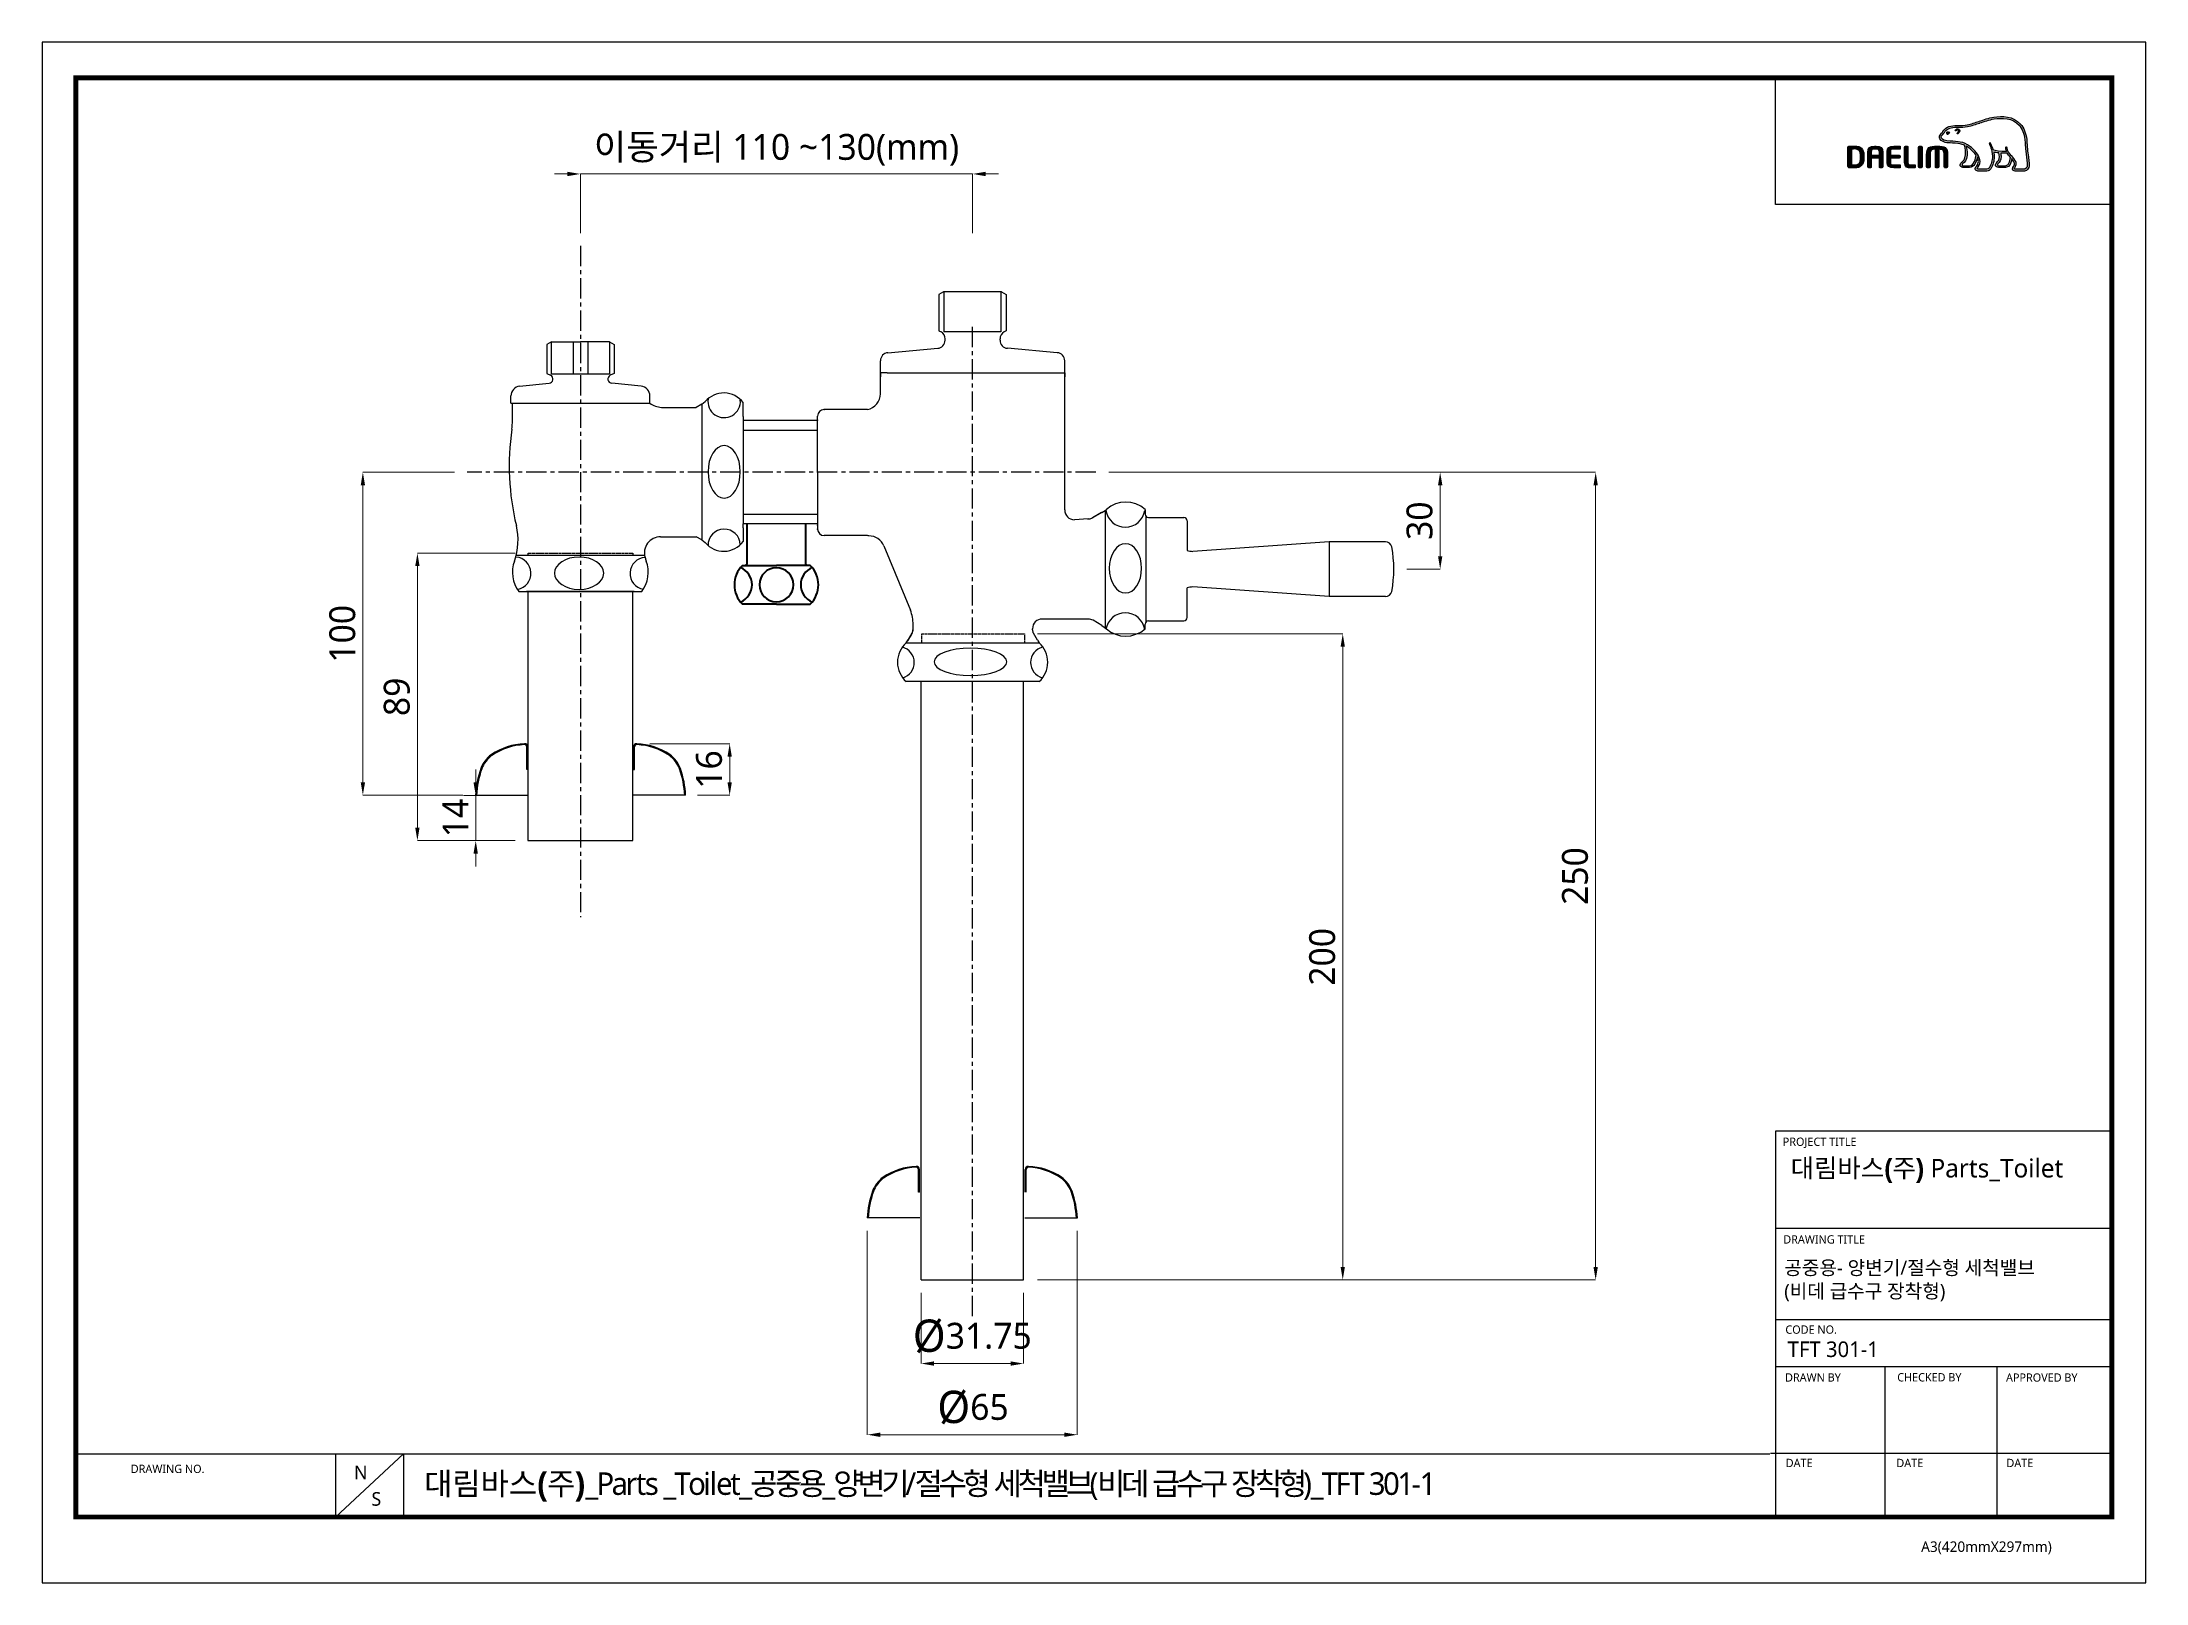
# Model space of a CAD drawing. Header units: millimetres. Extents: x 575 to 1226, y -855 to -378.
import ezdxf

# ---------------------------------------------------------------- set-up
doc = ezdxf.new("R2010")
doc.units = ezdxf.units.MM
doc.linetypes.add('CENTER', pattern=[2, 1.25, -0.25, 0.25, -0.25])
doc.linetypes.add('HIDDEN', pattern=[0.375, 0.25, -0.125])
doc.layers.add('DIM & TEXT', color=4, linetype='Continuous', lineweight=15)
doc.layers.add('DWG', color=7, linetype='Continuous', lineweight=25)
doc.layers.add('레이어 1', color=7, linetype='Continuous')
doc.styles.add('Daelim Dimension', font='')
doc.styles.get('Daelim Dimension').set_extended_font_data('NanumGothic')
doc.dimstyles.new('DEFAULT', dxfattribs={"dimscale": 2, "dimtxt": 2, "dimasz": 2, "dimexe": 0, "dimexo": 2, "dimgap": 1, "dimtad": 1, "dimdec": 1, "dimzin": 9, "dimdsep": 46, "dimtxsty": 'Daelim Dimension', "dimcen": 0.5, "dimclrd": 252, "dimclre": 252, "dimclrt": 3, "dimadec": 1, "dimazin": 0, "dimtfac": 1, "dimtdec": 1, "dimtix": 1, "dimtmove": 0, "dimatfit": 3, "dimfxl": 1, "dimtolj": 1, "dimtzin": 1, "dimlwd": 9, "dimlwe": 9, "dimarcsym": 0})

msp = doc.modelspace()

# ---------------------------------------------------------------- texts
at = {"color": 5, "ltscale": 40, "style": 'Daelim Dimension'}
for s, height, p in [('PROJECT TITLE', 2.569011268, (1114.0177822, -720.2030241)), ('DRAWING TITLE', 2.569011268, (1114.1824893, -750.4389098)), ('CODE NO.', 2.56901127, (1114.8267307, -778.3608916)), ('DRAWN BY', 2.56901127, (1114.7259883, -793.169287)), ('CHECKED BY', 2.56901127, (1149.4361591, -793.1237242)), ('APPROVED BY', 2.569011268, (1183.0995464, -793.2067091)), ('DRAWING NO.', 2.569011268, (602.8311061, -821.4676268)), ('DATE', 2.56901127, (1114.9266452, -819.6472838)), ('DATE', 2.56901127, (1149.1629772, -819.6472838)), ('DATE', 2.56901127, (1183.2176837, -819.6472838)), ('A3(420mmX297mm)', 3.242371326, (1156.8432636, -845.8908217))]:
    msp.add_text(s, height=height, dxfattribs=at).set_placement(p)
at = {"attachment_point": 1, "style": 'Daelim Dimension'}
for s, insert, char_height, width in [('{\\fPretendard Variable SemiBold|b0|i0|c129|p2;\\C7;대림바스(주)} Parts_Toilet', (1116.4552211, -724.2127059), 5.768614881, 92.714694307), ('공중용- 양변기/절수형 세척밸브\\P(비데 급수구 장착형)', (1114.4806778, -755.7706908), 4.334148, 108.976276347), ('TFT 301-1', (1115.5193805, -780.7467635), 4.81572, 81.043643296), ('N', (671.9190807, -819.2106535), 4.2041236, 5.867310562), ('S', (677.3252239, -827.3881743), 4.2041236, 5.867310562)]:
    msp.add_mtext(s, dxfattribs=dict(at, insert=insert, char_height=char_height, width=width))
at = {"color": 2, "insert": (693.6018779, -821.275492), "char_height": 6.965595, "width": 412.025137177, "attachment_point": 1, "style": 'Daelim Dimension'}
msp.add_mtext('{\\fPretendard Variable SemiBold|b0|i0|c129|p2;대림바스(주)\\fNanumGothic|b0|i0|c129|p50;\\T0.8;_Parts _Toilet_\\fGulim|b0|i0|c129|p50;공중용\\fNanumGothic|b0|i0|c129|p50;_\\fGulim|b0|i0|c129|p50;양변기\\fNanumGothic|b0|i0|c129|p50;/\\fGulim|b0|i0|c129|p50;절수형 세척밸브\\fNanumGothic|b0|i0|c129|p50;(\\fGulim|b0|i0|c129|p50;비데 급수구 장착형\\fNanumGothic|b0|i0|c129|p50;)_TFT 301-1}', dxfattribs=at)

# ---------------------------------------------------------------- blocks, each defined once
blk = doc.blocks.new('*D1')
at = {"color": 5, "lineweight": 9, "ltscale": 0.5, "transparency": 16777216}
for p, q in [((737.97, -419.33), (733.97, -419.33)), ((741.97, -437.63), (741.97, -419.33)), ((863.32, -419.33), (741.97, -419.33)), ((863.32, -437.7), (863.32, -419.33)), ((867.32, -419.33), (871.32, -419.33))]:
    blk.add_line(p, q, dxfattribs=at)
at = {"color": 5, "ltscale": 0.5, "transparency": 16777216}
for points in [[(737.97, -418.66), (737.97, -420), (741.97, -419.33)], [(867.32, -418.66), (867.32, -420), (863.32, -419.33)]]:
    blk.add_solid(points, dxfattribs=at)
at = {"layer": 'Defpoints', "color": 0, "ltscale": 0.5, "transparency": 16777216}
for p in [(741.97, -419.33), (741.97, -441.63), (863.32, -441.7)]:
    blk.add_point(p, dxfattribs=at)
at = {"color": 2, "ltscale": 0.5, "transparency": 16777216, "insert": (802.65, -411.84), "char_height": 8, "attachment_point": 5, "style": 'Daelim Dimension'}
blk.add_mtext('\\A1;이동거리 110 ~130(mm)', dxfattribs=at)
blk = doc.blocks.new('*D2')
at = {"color": 5, "lineweight": 9, "ltscale": 0.5, "transparency": 16777216}
for p, q in [((702.96, -511.68), (674.65, -511.68)), ((674.65, -515.68), (674.65, -607.68)), ((705.54, -611.68), (674.65, -611.68))]:
    blk.add_line(p, q, dxfattribs=at)
at = {"color": 5, "ltscale": 0.5, "transparency": 16777216}
for points in [[(673.99, -515.68), (675.32, -515.68), (674.65, -511.68)], [(673.99, -607.68), (675.32, -607.68), (674.65, -611.68)]]:
    blk.add_solid(points, dxfattribs=at)
at = {"layer": 'Defpoints', "color": 0, "ltscale": 0.5, "transparency": 16777216}
for p in [(706.96, -511.68), (674.65, -611.68), (709.54, -611.68)]:
    blk.add_point(p, dxfattribs=at)
at = {"color": 7, "ltscale": 0.5, "transparency": 16777216, "insert": (668.33, -561.68), "char_height": 8, "attachment_point": 5, "rotation": 90, "style": 'Daelim Dimension'}
blk.add_mtext('\\A1;100', dxfattribs=at)
blk = doc.blocks.new('*D3')
at = {"color": 5, "lineweight": 9, "ltscale": 0.5, "transparency": 16777216}
for p, q in [((721.78, -536.7), (691.53, -536.7)), ((691.53, -540.7), (691.53, -621.7)), ((721.78, -625.7), (691.53, -625.7))]:
    blk.add_line(p, q, dxfattribs=at)
at = {"color": 5, "ltscale": 0.5, "transparency": 16777216}
for points in [[(690.86, -540.7), (692.19, -540.7), (691.53, -536.7)], [(690.86, -621.7), (692.19, -621.7), (691.53, -625.7)]]:
    blk.add_solid(points, dxfattribs=at)
at = {"layer": 'Defpoints', "color": 0, "ltscale": 0.5, "transparency": 16777216}
for p in [(725.78, -536.7), (691.53, -625.7), (725.78, -625.7)]:
    blk.add_point(p, dxfattribs=at)
at = {"color": 7, "ltscale": 0.5, "transparency": 16777216, "insert": (685.17, -581.2), "char_height": 8, "attachment_point": 5, "rotation": 90, "style": 'Daelim Dimension'}
blk.add_mtext('\\A1;89', dxfattribs=at)
blk = doc.blocks.new('*D4')
at = {"color": 5, "lineweight": 9, "ltscale": 0.5, "transparency": 16777216}
for p, q in [((709.57, -607.7), (709.57, -603.7)), ((705.84, -611.7), (709.57, -611.7)), ((709.57, -611.7), (709.57, -625.7)), ((721.72, -625.7), (709.57, -625.7)), ((709.57, -629.7), (709.57, -633.7))]:
    blk.add_line(p, q, dxfattribs=at)
at = {"color": 5, "ltscale": 0.5, "transparency": 16777216}
for points in [[(708.9, -607.7), (710.24, -607.7), (709.57, -611.7)], [(708.9, -629.7), (710.24, -629.7), (709.57, -625.7)]]:
    blk.add_solid(points, dxfattribs=at)
at = {"layer": 'Defpoints', "color": 0, "ltscale": 0.5, "transparency": 16777216}
for p in [(709.84, -611.7), (709.57, -625.7), (725.72, -625.7)]:
    blk.add_point(p, dxfattribs=at)
at = {"color": 7, "ltscale": 0.5, "transparency": 16777216, "insert": (703.3, -618.7), "char_height": 8, "attachment_point": 5, "rotation": 90, "style": 'Daelim Dimension'}
blk.add_mtext('\\A1;14', dxfattribs=at)
blk = doc.blocks.new('*D5')
at = {"color": 5, "lineweight": 9, "ltscale": 0.5, "transparency": 16777216}
for p, q in [((763.43, -595.7), (788.16, -595.7)), ((788.16, -599.7), (788.16, -607.68)), ((778.24, -611.68), (788.16, -611.68))]:
    blk.add_line(p, q, dxfattribs=at)
at = {"color": 5, "ltscale": 0.5, "transparency": 16777216}
for points in [[(787.49, -599.7), (788.82, -599.7), (788.16, -595.7)], [(787.49, -607.68), (788.82, -607.68), (788.16, -611.68)]]:
    blk.add_solid(points, dxfattribs=at)
at = {"layer": 'Defpoints', "color": 0, "ltscale": 0.5, "transparency": 16777216}
for p in [(759.43, -595.7), (774.24, -611.68), (788.16, -611.68)]:
    blk.add_point(p, dxfattribs=at)
at = {"color": 7, "ltscale": 0.5, "transparency": 16777216, "insert": (781.8, -603.69), "char_height": 8, "attachment_point": 5, "rotation": 90, "style": 'Daelim Dimension'}
blk.add_mtext('\\A1;16', dxfattribs=at)
blk = doc.blocks.new('*D6')
at = {"color": 5, "lineweight": 9, "ltscale": 0.5, "transparency": 16777216}
for p, q in [((905.46, -511.68), (1008.01, -511.68)), ((1008.01, -515.68), (1008.01, -537.66)), ((997.68, -541.66), (1008.01, -541.66))]:
    blk.add_line(p, q, dxfattribs=at)
at = {"color": 5, "ltscale": 0.5, "transparency": 16777216}
for points in [[(1007.34, -515.68), (1008.68, -515.68), (1008.01, -511.68)], [(1007.34, -537.66), (1008.68, -537.66), (1008.01, -541.66)]]:
    blk.add_solid(points, dxfattribs=at)
at = {"layer": 'Defpoints', "color": 0, "ltscale": 0.5, "transparency": 16777216}
for p in [(901.46, -511.68), (993.68, -541.66), (1008.01, -541.66)]:
    blk.add_point(p, dxfattribs=at)
at = {"color": 7, "ltscale": 0.5, "transparency": 16777216, "insert": (1001.65, -526.67), "char_height": 8, "attachment_point": 5, "rotation": 90, "style": 'Daelim Dimension'}
blk.add_mtext('\\A1;30', dxfattribs=at)
blk = doc.blocks.new('*D7')
at = {"color": 5, "lineweight": 9, "ltscale": 0.5, "transparency": 16777216}
for p, q in [((905.46, -511.68), (1056.12, -511.68)), ((1056.12, -515.68), (1056.12, -757.68)), ((905.46, -761.68), (1056.12, -761.68))]:
    blk.add_line(p, q, dxfattribs=at)
at = {"color": 5, "ltscale": 0.5, "transparency": 16777216}
for points in [[(1055.45, -515.68), (1056.79, -515.68), (1056.12, -511.68)], [(1055.45, -757.68), (1056.79, -757.68), (1056.12, -761.68)]]:
    blk.add_solid(points, dxfattribs=at)
at = {"layer": 'Defpoints', "color": 0, "ltscale": 0.5, "transparency": 16777216}
for p in [(901.46, -511.68), (901.46, -761.68), (1056.12, -761.68)]:
    blk.add_point(p, dxfattribs=at)
at = {"color": 7, "ltscale": 0.5, "transparency": 16777216, "insert": (1049.76, -636.68), "char_height": 8, "attachment_point": 5, "rotation": 90, "style": 'Daelim Dimension'}
blk.add_mtext('\\A1;250', dxfattribs=at)
blk = doc.blocks.new('*D8')
at = {"color": 5, "lineweight": 9, "ltscale": 0.5, "transparency": 16777216}
for p, q in [((883.4, -561.68), (977.86, -561.68)), ((977.86, -565.68), (977.86, -757.68)), ((883.4, -761.68), (977.86, -761.68))]:
    blk.add_line(p, q, dxfattribs=at)
at = {"color": 5, "ltscale": 0.5, "transparency": 16777216}
for points in [[(977.2, -565.68), (978.53, -565.68), (977.86, -561.68)], [(977.2, -757.68), (978.53, -757.68), (977.86, -761.68)]]:
    blk.add_solid(points, dxfattribs=at)
at = {"layer": 'Defpoints', "color": 0, "ltscale": 0.5, "transparency": 16777216}
for p in [(879.4, -561.68), (879.4, -761.68), (977.86, -761.68)]:
    blk.add_point(p, dxfattribs=at)
at = {"color": 7, "ltscale": 0.5, "transparency": 16777216, "insert": (971.53, -661.68), "char_height": 8, "attachment_point": 5, "rotation": 90, "style": 'Daelim Dimension'}
blk.add_mtext('\\A1;200', dxfattribs=at)
blk = doc.blocks.new('*D9')
at = {"color": 5, "lineweight": 9, "ltscale": 0.5, "transparency": 16777216}
for p, q in [((830.73, -746.52), (830.73, -809.62)), ((895.73, -746.52), (895.73, -809.62)), ((891.73, -809.62), (834.73, -809.62))]:
    blk.add_line(p, q, dxfattribs=at)
at = {"color": 5, "ltscale": 0.5, "transparency": 16777216}
for points in [[(834.73, -808.95), (834.73, -810.29), (830.73, -809.62)], [(891.73, -808.95), (891.73, -810.29), (895.73, -809.62)]]:
    blk.add_solid(points, dxfattribs=at)
at = {"layer": 'Defpoints', "color": 0, "ltscale": 0.5, "transparency": 16777216}
for p in [(830.73, -742.52), (895.73, -742.52), (830.73, -809.62)]:
    blk.add_point(p, dxfattribs=at)
at = {"color": 7, "ltscale": 0.5, "transparency": 16777216, "insert": (863.46, -801.23), "char_height": 8, "attachment_point": 5, "style": 'Daelim Dimension'}
blk.add_mtext('\\A1;{\\H1.25x;\\C256;Ø}65', dxfattribs=at)
blk = doc.blocks.new('*D10')
at = {"color": 5, "lineweight": 9, "ltscale": 0.5, "transparency": 16777216}
for p, q in [((847.36, -765.68), (847.36, -787.58)), ((879.11, -765.68), (879.11, -787.58)), ((875.11, -787.58), (851.36, -787.58))]:
    blk.add_line(p, q, dxfattribs=at)
at = {"color": 5, "ltscale": 0.5, "transparency": 16777216}
for points in [[(851.36, -786.91), (851.36, -788.25), (847.36, -787.58)], [(875.11, -786.91), (875.11, -788.25), (879.11, -787.58)]]:
    blk.add_solid(points, dxfattribs=at)
at = {"layer": 'Defpoints', "color": 0, "ltscale": 0.5, "transparency": 16777216}
for p in [(847.36, -761.68), (879.11, -761.68), (847.36, -787.58)]:
    blk.add_point(p, dxfattribs=at)
at = {"color": 7, "ltscale": 0.5, "transparency": 16777216, "insert": (863.23, -779.19), "char_height": 8, "attachment_point": 5, "style": 'Daelim Dimension'}
blk.add_mtext('\\A1;{\\H1.25x;\\C256;Ø}31.75', dxfattribs=at)

# ---------------------------------------------------------------- dimensions: what is measured, and where the dimension line sits
at = {"ltscale": 0.5}
dim = msp.add_linear_dim(base=(741.972826, -419.329138), p1=(863.3187522, -441.7035811), p2=(741.972826, -441.6259749), text='이동거리 110 ~130(mm)', dimstyle='DEFAULT', override={"dimtxt": 4, "dimclrd": 5, "dimclre": 5, "dimclrt": 2}, dxfattribs=at)
dim.commit()
dim.dimension.update_dxf_attribs({"geometry": '*D1', "text_midpoint": (802.6457891, -411.8412983)})
for base, p1, p2, override, picture, middle in [((674.6524906, -611.6808684), (706.9648723, -511.6808684), (709.5367794, -611.6808684), {"dimtxt": 4, "dimdec": 6, "dimclrd": 5, "dimclre": 5, "dimclrt": 7}, '*D2', (668.3263103, -561.6808684)), ((1008.009159, -541.6632292), (901.4648723, -511.6808684), (993.6756, -541.6632292), {"dimtxt": 4, "dimclrd": 5, "dimclre": 5, "dimclrt": 7}, '*D6', (1001.648644, -526.6720488)), ((1056.1185989, -761.6808684), (901.4648723, -511.6808684), (901.4648723, -761.6808684), {"dimtxt": 4, "dimclrd": 5, "dimclre": 5, "dimclrt": 7}, '*D7', (1049.7638063, -636.6808684)), ((691.5258197, -625.6957762), (725.7780437, -536.6957762), (725.7780437, -625.6957762), {"dimtxt": 4, "dimdec": 6, "dimclrd": 5, "dimclre": 5, "dimclrt": 7}, '*D3', (685.1710272, -581.1957762)), ((977.8630924, -761.6808684), (879.4034614, -561.6811354), (879.4034614, -761.6808684), {"dimtxt": 4, "dimdec": 0, "dimclrd": 5, "dimclre": 5, "dimclrt": 7}, '*D8', (971.5254672, -661.6810019)), ((788.1578989, -611.6808684), (759.4315165, -595.7008897), (774.2363996, -611.6808684), {"dimtxt": 4, "dimclrd": 5, "dimclre": 5, "dimclrt": 7}, '*D5', (781.8031063, -603.690879)), ((709.5698779, -625.6957762), (709.8364089, -611.6957773), (725.722826, -625.6957762), {"dimtxt": 4, "dimdec": 0, "dimclrd": 5, "dimclre": 5, "dimclrt": 7}, '*D4', (703.3009222, -618.6957768))]:
    dim = msp.add_linear_dim(base=base, p1=p1, p2=p2, angle=90, dimstyle='DEFAULT', override=override, dxfattribs=at)
    dim.commit()
    dim.dimension.update_dxf_attribs({"geometry": picture, "text_midpoint": middle})
for base, p1, p2, override, picture, middle in [((830.7336769, -809.619658), (895.7336769, -742.5174086), (830.7336769, -742.5174086), {"dimtxt": 4, "dimclrd": 5, "dimclre": 5, "dimclrt": 7}, '*D9', (863.4604006, -809.619658)), ((847.3586769, -787.5806748), (879.1086769, -761.6808684), (847.3586769, -761.6808684), {"dimtxt": 4, "dimdec": 2, "dimclrd": 5, "dimclre": 5, "dimclrt": 7}, '*D10', (863.2336769, -787.5806748))]:
    dim = msp.add_linear_dim(base=base, p1=p1, p2=p2, text='{\\H1.25x;\\C256;Ø}<>', dimstyle='DEFAULT', override=override, dxfattribs=at)
    dim.commit()
    dim.dimension.update_dxf_attribs({"geometry": picture, "text_midpoint": middle, "dimtype": 160})

# ---------------------------------------------------------------- hatches: boundary and pattern name
at = {"layer": '레이어 1'}
h = msp.add_hatch(color=5, dxfattribs=at)
h.dxf.hatch_style = 1
edge = h.paths.add_edge_path(flags=16)
edge.add_spline(control_points=[(1189.3320293, -417.5786574), (1189.0593662, -417.8804915), (1188.7167072, -417.8832076), (1188.7018794, -417.8832076), (1188.7018794, -417.8832076), (1185.957014, -417.8832076), (1185.957014, -417.8832076), (1185.8561649, -417.8832076), (1185.7791042, -417.8579161), (1185.7292003, -417.8086531), (1185.6875476, -417.7678511), (1185.6673145, -417.705786), (1185.6673145, -417.6288893), (1185.6673145, -417.4741042), (1185.7803096, -417.3317778), (1185.9003543, -417.1807005), (1186.0116481, -417.0377104), (1186.1173763, -416.9021437), (1186.1765651, -416.735533), (1186.3268032, -416.3311903), (1186.3114528, -415.8998244), (1186.1320476, -415.5197508), (1185.8079357, -414.8320982), (1185.3270473, -414.2918227), (1184.8609638, -413.7697661), (1184.8609638, -413.7697661), (1184.703123, -413.5964262), (1184.703123, -413.5947325), (1184.0972576, -412.9195845), (1183.4711437, -412.2211211), (1183.4217472, -411.2741377), (1183.410448, -411.0866225), (1183.3237781, -410.9733107), (1183.2032108, -410.978369), (1183.2032108, -410.978369), (1183.0256328, -411.0636809), (1183.0217723, -411.0636809), (1182.973711, -411.1166441), (1182.9468975, -411.1955397), (1182.9468975, -411.2862761), (1182.9468975, -411.2862761), (1182.9484195, -411.3182967), (1182.9484195, -411.3186553), (1182.9727001, -411.6609633), (1183.0543155, -411.996855), (1183.197813, -412.3455565), (1183.197813, -412.3455565), (1183.2118205, -412.3806517), (1183.2118205, -412.3806517), (1183.2118205, -412.3806517), (1183.1747035, -412.3819792), (1183.1747035, -412.3819792), (1181.4125766, -412.4518034), (1179.6850337, -412.1192839), (1179.1769695, -411.996855), (1178.8636531, -410.736212), (1178.3554401, -409.9005187), (1178.3335094, -409.8651106), (1178.294054, -409.7996809), (1178.2309856, -409.7494261), (1178.1702785, -409.7318785), (1178.1702785, -409.7318785), (1178.0218791, -409.7541487), (1178.003683, -409.7565062), (1177.9912013, -409.7750533), (1177.9652347, -409.8101256), (1177.9078998, -409.8870375), (1177.9078998, -409.8870375), (1177.900835, -409.9487441), (1177.900835, -409.9487441), (1177.900835, -409.9487441), (1177.9476871, -410.1146529), (1177.9476871, -410.1146529), (1177.9861431, -410.1811125), (1178.890974, -411.7661803), (1178.890974, -413.8655608), (1178.890974, -415.1605818), (1178.5506916, -416.3824217), (1177.8795757, -417.4967101), (1177.7192096, -417.7641356), (1177.5079212, -417.8832076), (1177.1936206, -417.8832076), (1177.1936206, -417.8832076), (1174.4878559, -417.8832076), (1174.4878559, -417.8832076), (1174.3981571, -417.8832076), (1174.2109813, -417.8201201), (1174.2109813, -417.6245101), (1174.2109813, -417.5165923), (1174.310976, -417.3395369), (1174.4775943, -417.1530516), (1175.6051578, -415.8974822), (1174.9546298, -413.9363616), (1173.8732395, -412.6443694), (1172.8287601, -411.3982298), (1171.1241435, -409.8300154), (1168.9354, -409.4404967), (1168.1597309, -409.3049452), (1166.8851108, -409.229399), (1165.8556385, -409.1683333), (1165.8556385, -409.1683333), (1164.8150653, -409.1066267), (1164.8150653, -409.1066267), (1164.2810344, -409.0658247), (1163.3984546, -408.7373488), (1163.1298351, -408.2287505), (1163.0163516, -408.0179808), (1163.029169, -407.8041747), (1163.1714763, -407.5583174), (1163.2610263, -407.4099486), (1163.3839511, -407.2824538), (1163.5385837, -407.1273177), (1163.7095584, -406.9543135), (1163.8854427, -406.7752364), (1164.0223789, -406.53916), (1164.0223789, -406.53916), (1164.061655, -406.4653075), (1164.061655, -406.4653075), (1164.5842227, -405.4656966), (1165.6607074, -404.9378951), (1167.2624797, -404.8954146), (1167.2624797, -404.8954146), (1168.1658115, -404.8853056), (1168.1658115, -404.8853056), (1169.157648, -404.8802397), (1170.28306, -404.8745024), (1171.2077732, -404.6755202), (1172.5065212, -404.3962843), (1173.8094806, -403.9511168), (1174.9593334, -403.5592406), (1174.9593334, -403.5592406), (1174.9960956, -403.5471022), (1174.9960956, -403.5471022), (1176.4182758, -403.0607893), (1177.8890171, -402.5579283), (1179.3924617, -402.3130934), (1181.7985706, -401.9148161), (1185.1027545, -401.9279616), (1187.1815624, -404.2617171), (1188.1424007, -405.3422453), (1188.7342548, -406.8281844), (1188.9379558, -408.6793501), (1188.9379558, -408.6793501), (1188.930212, -408.6732695), (1188.923109, -408.6668761), (1188.9396266, -408.703604), (1188.9551563, -408.9113677), (1189.0408115, -410.089041), (1189.0654315, -410.6552718), (1189.0914173, -411.2407362), (1189.2394504, -412.3270247), (1189.2394504, -412.3270247), (1189.6589908, -415.9598525), (1189.6589908, -415.9598525), (1189.6589908, -415.9598525), (1189.6839504, -416.4013274), (1189.6839504, -416.4013274), (1189.6839504, -416.9227126), (1189.565916, -417.3189833), (1189.3320293, -417.5786574)], knot_values=[0, 0, 0, 0, 1, 1, 1, 2, 2, 2, 3, 3, 3, 4, 4, 4, 5, 5, 5, 6, 6, 6, 7, 7, 7, 8, 8, 8, 9, 9, 9, 10, 10, 10, 11, 11, 11, 12, 12, 12, 13, 13, 13, 14, 14, 14, 15, 15, 15, 16, 16, 16, 17, 17, 17, 18, 18, 18, 19, 19, 19, 20, 20, 20, 21, 21, 21, 22, 22, 22, 23, 23, 23, 24, 24, 24, 25, 25, 25, 26, 26, 26, 27, 27, 27, 28, 28, 28, 29, 29, 29, 30, 30, 30, 31, 31, 31, 32, 32, 32, 33, 33, 33, 34, 34, 34, 35, 35, 35, 36, 36, 36, 37, 37, 37, 38, 38, 38, 39, 39, 39, 40, 40, 40, 41, 41, 41, 42, 42, 42, 43, 43, 43, 44, 44, 44, 45, 45, 45, 46, 46, 46, 47, 47, 47, 48, 48, 48, 49, 49, 49, 50, 50, 50, 51, 51, 51, 52, 52, 52, 53, 53, 53, 53], degree=3, periodic=0)
edge = h.paths.add_edge_path(flags=16)
edge.add_spline(control_points=[(1182.9866962, -416.7935317), (1182.9866962, -416.7935317), (1180.7475337, -416.7935317), (1180.7475337, -416.7935317), (1180.5819454, -416.7935317), (1180.4510936, -416.6613371), (1180.4510936, -416.492697), (1180.4510936, -416.3750136), (1180.5532817, -416.2252791), (1180.6499118, -416.122412), (1181.1053676, -415.6863463), (1181.5712642, -415.0860579), (1181.5712642, -413.9464858), (1181.5712642, -413.9464858), (1181.5424251, -413.4288085), (1181.5424251, -413.4268019), (1181.5424251, -413.4268019), (1181.4601345, -412.9232619), (1181.4601345, -412.9232619), (1181.4601345, -412.9232619), (1181.4543971, -412.8915541), (1181.4543971, -412.8915541), (1181.4543971, -412.8915541), (1181.4874439, -412.8939345), (1181.4874439, -412.8939345), (1181.9049739, -412.9239333), (1182.7174053, -412.9691527), (1183.4930744, -412.932379), (1183.6900234, -413.2456801), (1184.0073833, -413.6486876), (1184.4707584, -414.185591), (1184.4494991, -414.4527037), (1184.2282772, -416.7935317), (1182.9866962, -416.7935317)], knot_values=[0, 0, 0, 0, 1, 1, 1, 2, 2, 2, 3, 3, 3, 4, 4, 4, 5, 5, 5, 6, 6, 6, 7, 7, 7, 8, 8, 8, 9, 9, 9, 10, 10, 10, 11, 11, 11, 11], degree=3, periodic=0)
edge = h.paths.add_edge_path(flags=16)
edge.add_spline(control_points=[(1171.7510814, -416.7935317), (1171.7510814, -416.7935317), (1169.7856082, -416.7935317), (1169.7856082, -416.7935317), (1169.6382312, -416.7935317), (1169.4797153, -416.6721251), (1169.4797153, -416.492697), (1169.4797153, -416.3838027), (1169.571104, -416.2488844), (1169.7377185, -416.1149809), (1170.2351512, -415.7187254), (1170.9889049, -415.1190856), (1171.070528, -413.4635298), (1171.070528, -413.4635298), (1171.0818119, -413.0119612), (1171.0818119, -413.0119612), (1171.0818119, -412.307791), (1170.9204463, -411.4576018), (1170.7673473, -410.6977751), (1170.7673473, -410.6977751), (1170.7423725, -410.6202147), (1170.7423725, -410.6202147), (1170.7423725, -410.6202147), (1170.8067951, -410.6704619), (1170.8067951, -410.6704619), (1171.0998516, -410.8508818), (1172.7051639, -411.9388411), (1173.8444042, -413.5461867), (1173.7499637, -414.3070052), (1173.3209857, -416.7935317), (1171.7510814, -416.7935317)], knot_values=[0, 0, 0, 0, 1, 1, 1, 2, 2, 2, 3, 3, 3, 4, 4, 4, 5, 5, 5, 6, 6, 6, 7, 7, 7, 8, 8, 8, 9, 9, 9, 10, 10, 10, 10], degree=3, periodic=0)
edge = h.paths.add_edge_path()
edge.add_spline(control_points=[(1190.2137737, -415.9048979), (1190.2130794, -415.8998244), (1189.7962512, -412.2514784), (1189.7962512, -412.2514784), (1189.6419467, -411.1611617), (1189.6196918, -410.5797331), (1189.5996379, -410.0644286), (1189.5996379, -410.0644286), (1189.4964504, -408.6240218), (1189.4964504, -408.6230071), (1189.2768993, -406.6514723), (1188.6388301, -405.0589812), (1187.5990772, -403.8944533), (1185.3530025, -401.3708098), (1181.8467998, -401.3441679), (1179.2998981, -401.7640517), (1177.7379283, -402.0223906), (1176.2449283, -402.5319808), (1174.8014888, -403.0257018), (1174.8014888, -403.0257018), (1174.7549686, -403.0422194), (1174.7549686, -403.0422194), (1173.626543, -403.4270155), (1172.3459873, -403.8651259), (1171.0894107, -404.1328719), (1170.2260532, -404.3173583), (1169.1448345, -404.3257964), (1168.1897373, -404.3308547), (1168.1897373, -404.3308547), (1167.24444, -404.342314), (1167.24444, -404.342314), (1165.4280185, -404.3871748), (1164.1908092, -405.0161574), (1163.5659008, -406.2110121), (1163.5659008, -406.2110121), (1163.5377368, -406.2625945), (1163.5377368, -406.2625945), (1163.43437, -406.4437239), (1163.2810916, -406.5975096), (1163.1438312, -406.7351134), (1162.9925708, -406.8875487), (1162.8220996, -407.0585158), (1162.6919193, -407.279753), (1162.5612239, -407.5013411), (1162.495306, -407.7259429), (1162.495306, -407.9464934), (1162.495306, -408.1319792), (1162.5418338, -408.3140929), (1162.635271, -408.4881117), (1163.0214138, -409.2172606), (1164.1228694, -409.6108077), (1164.7801532, -409.6576903), (1164.7801532, -409.6576903), (1165.7477169, -409.7184126), (1165.7708225, -409.7204192), (1166.7382259, -409.7750533), (1168.0630969, -409.8516066), (1168.8365917, -409.9881957), (1169.2888507, -410.0681288), (1169.8028087, -410.2303298), (1170.2763004, -410.4532759), (1170.3100299, -410.5760329), (1170.5558719, -411.6690581), (1170.5558719, -413.0126402), (1170.5558719, -413.0126402), (1170.5454273, -413.4389403), (1170.5454273, -413.4389403), (1170.4741001, -414.8557036), (1169.8564281, -415.3507826), (1169.4038372, -415.7129958), (1169.3579654, -415.7490828), (1168.9546222, -416.0839674), (1168.9256153, -416.4869826), (1168.905054, -416.7149565), (1168.9703006, -416.9227126), (1169.1087512, -417.0721114), (1169.2588138, -417.2339919), (1169.4869747, -417.3159239), (1169.7856082, -417.3159239), (1169.7856082, -417.3159239), (1171.7510814, -417.3159239), (1171.7510814, -417.3159239), (1173.2221775, -417.3159239), (1173.949953, -415.7318938), (1174.1713466, -414.2479765), (1174.1713466, -414.2479765), (1174.1759128, -414.0392287), (1174.1759128, -414.0392287), (1174.1759128, -414.0392287), (1174.2366275, -414.1437743), (1174.2366275, -414.1437743), (1174.425291, -414.5636351), (1174.5388011, -415.0654738), (1174.5388011, -415.4435103), (1174.5388011, -415.9740279), (1174.3745479, -416.4374068), (1174.0625858, -416.7827361), (1173.9838466, -416.8606551), (1173.5904445, -417.2683852), (1173.5904445, -417.6754439), (1173.5904445, -417.6754439), (1173.5939884, -417.7425673), (1173.5939884, -417.7425673), (1173.6497974, -418.2234862), (1174.0389766, -418.4382994), (1174.4005107, -418.4382994), (1174.4005107, -418.4382994), (1177.1936206, -418.4382994), (1177.1936206, -418.4382994), (1177.6977977, -418.4382994), (1178.099615, -418.2113249), (1178.3577785, -417.7830336), (1179.0685596, -416.6029952), (1179.4287242, -415.32144), (1179.4287242, -413.9751418), (1179.4287242, -413.5549376), (1179.3890972, -413.1063979), (1179.3115329, -412.6409972), (1179.3115329, -412.6409972), (1179.3047885, -412.6038878), (1179.3047885, -412.6038878), (1179.3047885, -412.6038878), (1179.3418788, -412.6116545), (1179.3418788, -412.6116545), (1179.6779384, -412.6767333), (1180.2185573, -412.7704909), (1180.8866329, -412.8426573), (1180.8866329, -412.8426573), (1180.9060535, -412.8450301), (1180.9060535, -412.8450301), (1180.9060535, -412.8450301), (1180.9959278, -413.356993), (1180.9959278, -413.356993), (1180.9959278, -413.356993), (1181.0156383, -413.4783766), (1181.0156383, -413.4803984), (1181.0156383, -413.4803984), (1181.0422916, -413.9333403), (1181.0422916, -413.9333403), (1181.0422916, -415.0202925), (1180.5485439, -415.493109), (1180.2831401, -415.7467101), (1180.2794208, -415.7500975), (1179.9091358, -416.1264479), (1179.8690013, -416.4603331), (1179.8690013, -416.4603331), (1179.8561878, -416.5628722), (1179.8561878, -416.5628722), (1179.8561878, -416.6677535), (1179.8831539, -416.8734648), (1180.0666179, -417.0630095), (1180.2281703, -417.2313063), (1180.478239, -417.3159239), (1180.8107662, -417.3159239), (1180.8107662, -417.3159239), (1182.9866962, -417.3159239), (1182.9866962, -417.3159239), (1184.3082027, -417.3159239), (1184.7059917, -415.6357787), (1184.8663501, -414.6941588), (1184.8663501, -414.6941588), (1184.873785, -414.5970366), (1184.873785, -414.5970366), (1184.873785, -414.5970366), (1184.9260425, -414.668196), (1184.9260425, -414.668196), (1185.2307605, -415.057379), (1185.498022, -415.4900725), (1185.6266689, -415.759207), (1185.6942882, -415.8991454), (1185.7307147, -416.0546324), (1185.7307147, -416.2104399), (1185.7307147, -416.2104399), (1185.6814784, -416.5254195), (1185.6814784, -416.5254195), (1185.6305599, -416.6964095), (1185.5138683, -416.8539031), (1185.3997135, -417.006346), (1185.2322521, -417.2238753), (1185.0595836, -417.4494765), (1185.0595836, -417.7233336), (1185.0595836, -417.7233336), (1185.0757884, -417.8740752), (1185.0757884, -417.8740752), (1185.155363, -418.2376463), (1185.4499607, -418.4382994), (1185.9047412, -418.4382994), (1185.9047412, -418.4382994), (1188.7005329, -418.4382994), (1188.7005329, -418.4382994), (1188.7618961, -418.4382994), (1189.3082561, -418.4248106), (1189.7362117, -417.9617674), (1190.0778408, -417.5918181), (1190.2437763, -417.0832198), (1190.2437763, -416.4080565), (1190.2437763, -416.4080565), (1190.2140979, -415.9072478), (1190.2137737, -415.9048979)], knot_values=[0, 0, 0, 0, 1, 1, 1, 2, 2, 2, 3, 3, 3, 4, 4, 4, 5, 5, 5, 6, 6, 6, 7, 7, 7, 8, 8, 8, 9, 9, 9, 10, 10, 10, 11, 11, 11, 12, 12, 12, 13, 13, 13, 14, 14, 14, 15, 15, 15, 16, 16, 16, 17, 17, 17, 18, 18, 18, 19, 19, 19, 20, 20, 20, 21, 21, 21, 22, 22, 22, 23, 23, 23, 24, 24, 24, 25, 25, 25, 26, 26, 26, 27, 27, 27, 28, 28, 28, 29, 29, 29, 30, 30, 30, 31, 31, 31, 32, 32, 32, 33, 33, 33, 34, 34, 34, 35, 35, 35, 36, 36, 36, 37, 37, 37, 38, 38, 38, 39, 39, 39, 40, 40, 40, 41, 41, 41, 42, 42, 42, 43, 43, 43, 44, 44, 44, 45, 45, 45, 46, 46, 46, 47, 47, 47, 48, 48, 48, 49, 49, 49, 50, 50, 50, 51, 51, 51, 52, 52, 52, 53, 53, 53, 54, 54, 54, 55, 55, 55, 56, 56, 56, 57, 57, 57, 58, 58, 58, 59, 59, 59, 60, 60, 60, 61, 61, 61, 62, 62, 62, 63, 63, 63, 64, 64, 64, 65, 65, 65, 66, 66, 66, 66], degree=3, periodic=0)
edge = h.paths.add_edge_path(flags=0)
edge.add_spline(control_points=[(1164.7325992, -406.4696791), (1164.7325992, -406.4696791), (1165.139326, -406.285887), (1165.6431827, -406.480139), (1165.6431827, -406.480139), (1165.7055683, -406.5067732), (1165.6242961, -406.6217864), (1165.3789463, -406.9516127), (1165.1371364, -407.0227797), (1165.1371364, -407.0227797), (1165.1371364, -407.0227797), (1164.9619426, -407.0844862), (1164.8634738, -406.9651015), (1164.6644878, -406.7317412), (1164.6584224, -406.5958235), (1164.6584224, -406.5958235), (1164.6584224, -406.5958235), (1164.6378421, -406.4949858), (1164.7325992, -406.4696791)], knot_values=[0, 0, 0, 0, 1, 1, 1, 2, 2, 2, 3, 3, 3, 4, 4, 4, 5, 5, 5, 6, 6, 6, 6], degree=3, periodic=0)
edge = h.paths.add_edge_path(flags=0)
edge.add_spline(control_points=[(1167.4166049, -405.7216704), (1167.3557224, -405.7880995), (1167.3510074, -405.8987334), (1167.4166049, -405.9570677), (1167.4793376, -406.0137312), (1167.588087, -405.9988844), (1167.6487941, -405.9321196), (1167.6811733, -405.8987334), (1168.0150547, -405.502455), (1168.3030643, -405.7051375), (1168.4082775, -405.7807066), (1168.4517841, -405.8879378), (1168.4362812, -406.026541), (1168.4116573, -406.2487776), (1168.2189197, -406.5010588), (1168.0841884, -406.5873854), (1168.0088138, -406.6332533), (1167.9590702, -406.7317412), (1167.9948177, -406.811331), (1168.0302295, -406.8905699), (1168.1310672, -406.9141905), (1168.2119998, -406.8764098), (1168.4531269, -406.7610686), (1168.7571735, -406.3759291), (1168.7988185, -406.0167677), (1168.8264636, -405.7665312), (1168.714159, -405.5621626), (1168.5141696, -405.4242308), (1168.0841884, -405.1190093), (1167.596857, -405.5274031), (1167.4166049, -405.7216704)], knot_values=[0, 0, 0, 0, 1, 1, 1, 2, 2, 2, 3, 3, 3, 4, 4, 4, 5, 5, 5, 6, 6, 6, 7, 7, 7, 8, 8, 8, 9, 9, 9, 10, 10, 10, 10], degree=3, periodic=0)
edge = h.paths.add_edge_path(flags=0)
edge.add_spline(control_points=[(1167.3616275, -406.0194609), (1167.3616275, -406.0194609), (1167.3616275, -406.0194609), (1167.3616275, -406.0194609), (1167.3616275, -406.0194609), (1167.3616275, -406.0194609), (1167.3616275, -406.0194609)], knot_values=[0, 0, 0, 0, 1, 1, 1, 2, 2, 2, 2], degree=3, periodic=0)
h = msp.add_hatch(color=5, dxfattribs=at)
h.dxf.hatch_style = 2
edge = h.paths.add_edge_path()
edge.add_spline(control_points=[(1164.7325992, -406.4696791), (1164.7325992, -406.4696791), (1165.139326, -406.285887), (1165.6431827, -406.480139), (1165.6431827, -406.480139), (1165.7055683, -406.5067732), (1165.6242961, -406.6217864), (1165.3789463, -406.9516127), (1165.1371364, -407.0227797), (1165.1371364, -407.0227797), (1165.1371364, -407.0227797), (1164.9619426, -407.0844862), (1164.8634738, -406.9651015), (1164.6644878, -406.7317412), (1164.6584224, -406.5958235), (1164.6584224, -406.5958235), (1164.6584224, -406.5958235), (1164.6378421, -406.4949858), (1164.7325992, -406.4696791)], knot_values=[0, 0, 0, 0, 1, 1, 1, 2, 2, 2, 3, 3, 3, 4, 4, 4, 5, 5, 5, 6, 6, 6, 6], degree=3, periodic=0)
h = msp.add_hatch(color=5, dxfattribs=at)
h.dxf.hatch_style = 2
edge = h.paths.add_edge_path()
edge.add_spline(control_points=[(1167.4166049, -405.7216704), (1167.3557224, -405.7880995), (1167.3510074, -405.8987334), (1167.4166049, -405.9570677), (1167.4793376, -406.0137312), (1167.588087, -405.9988844), (1167.6487941, -405.9321196), (1167.6811733, -405.8987334), (1168.0150547, -405.502455), (1168.3030643, -405.7051375), (1168.4082775, -405.7807066), (1168.4517841, -405.8879378), (1168.4362812, -406.026541), (1168.4116573, -406.2487776), (1168.2189197, -406.5010588), (1168.0841884, -406.5873854), (1168.0088138, -406.6332533), (1167.9590702, -406.7317412), (1167.9948177, -406.811331), (1168.0302295, -406.8905699), (1168.1310672, -406.9141905), (1168.2119998, -406.8764098), (1168.4531269, -406.7610686), (1168.7571735, -406.3759291), (1168.7988185, -406.0167677), (1168.8264636, -405.7665312), (1168.714159, -405.5621626), (1168.5141696, -405.4242308), (1168.0841884, -405.1190093), (1167.596857, -405.5274031), (1167.4166049, -405.7216704)], knot_values=[0, 0, 0, 0, 1, 1, 1, 2, 2, 2, 3, 3, 3, 4, 4, 4, 5, 5, 5, 6, 6, 6, 7, 7, 7, 8, 8, 8, 9, 9, 9, 10, 10, 10, 10], degree=3, periodic=0)
h = msp.add_hatch(color=5, dxfattribs=at)
h.dxf.hatch_style = 2
edge = h.paths.add_edge_path()
edge.add_spline(control_points=[(1138.056673, -414.6604521), (1138.056673, -415.935919), (1137.4747524, -416.5564559), (1136.2770137, -416.5564559), (1136.2770137, -416.5564559), (1135.457571, -416.541281), (1135.244009, -416.5375807), (1135.244009, -416.5375807), (1135.244009, -411.6471159), (1135.244009, -411.6471159), (1135.6684398, -411.6049712), (1136.2716121, -411.5978987), (1136.277605, -411.5978987), (1137.5078029, -411.5978987), (1138.056673, -412.1823409), (1138.056673, -413.4922163), (1138.056673, -413.4922163), (1138.056673, -414.6604521), (1138.056673, -414.6604521)], knot_values=[0, 0, 0, 0, 1, 1, 1, 2, 2, 2, 3, 3, 3, 4, 4, 4, 5, 5, 5, 6, 6, 6, 6], degree=3, periodic=0)
edge = h.paths.add_edge_path()
edge.add_spline(control_points=[(1136.2770137, -410.6792128), (1135.6121273, -410.6792128), (1134.7496013, -410.7200301), (1134.466753, -410.7655547), (1134.2898654, -410.795233), (1134.1764545, -410.9274428), (1134.1764545, -411.1021254), (1134.1764545, -411.1021254), (1134.1764545, -417.0515273), (1134.1764545, -417.0515273), (1134.1764545, -417.2346556), (1134.290945, -417.3635008), (1134.4753475, -417.3891127), (1134.7428646, -417.4336226), (1135.6025943, -417.4741042), (1136.2770137, -417.4741042), (1138.133562, -417.4741042), (1139.1144542, -416.500807), (1139.1144542, -414.6604521), (1139.1144542, -414.6604521), (1139.1144542, -413.4922163), (1139.1144542, -413.4922163), (1139.1144542, -411.6518691), (1138.133562, -410.6792128), (1136.2770137, -410.6792128)], knot_values=[0, 0, 0, 0, 1, 1, 1, 2, 2, 2, 3, 3, 3, 4, 4, 4, 5, 5, 5, 6, 6, 6, 7, 7, 7, 8, 8, 8, 8], degree=3, periodic=0)
h = msp.add_hatch(color=5, dxfattribs=at)
h.dxf.hatch_style = 2
edge = h.paths.add_edge_path()
edge.add_spline(control_points=[(1143.902544, -413.485121), (1143.902544, -413.485121), (1141.3991374, -413.485121), (1141.3991374, -413.485121), (1141.3991374, -413.3920653), (1141.3991374, -412.5924284), (1141.3991374, -412.5924284), (1141.3991374, -411.7577269), (1141.6472644, -411.6161025), (1142.3916645, -411.6161025), (1142.3916645, -411.6161025), (1142.9107685, -411.6161025), (1142.9107685, -411.6161025), (1143.654745, -411.6161025), (1143.902544, -411.7577269), (1143.902544, -412.5924284), (1143.902544, -412.5924284), (1143.902544, -413.3920653), (1143.902544, -413.485121)], knot_values=[0, 0, 0, 0, 1, 1, 1, 2, 2, 2, 3, 3, 3, 4, 4, 4, 5, 5, 5, 6, 6, 6, 6], degree=3, periodic=0)
edge = h.paths.add_edge_path()
edge.add_spline(control_points=[(1142.9107685, -410.6792128), (1142.9107685, -410.6792128), (1142.3916645, -410.6792128), (1142.3916645, -410.6792128), (1140.9735355, -410.6792128), (1140.3412647, -411.2690794), (1140.3412647, -412.5924284), (1140.3412647, -412.5924284), (1140.3412647, -417.119673), (1140.3412647, -417.119673), (1140.3412647, -417.2788527), (1140.4706134, -417.4137251), (1140.6232891, -417.4137251), (1140.6232891, -417.4137251), (1141.1185436, -417.4137251), (1141.1185436, -417.4137251), (1141.2940807, -417.4137251), (1141.3991374, -417.2646773), (1141.3991374, -417.119673), (1141.3991374, -417.119673), (1141.3991374, -414.5181258), (1141.3991374, -414.416609), (1141.3991374, -414.416609), (1143.902544, -414.416609), (1143.902544, -414.416609), (1143.902544, -414.5181258), (1143.902544, -417.119673), (1143.902544, -417.119673), (1143.902544, -417.2818663), (1144.0304393, -417.4137251), (1144.1880207, -417.4137251), (1144.1880207, -417.4137251), (1144.6771984, -417.4137251), (1144.6771984, -417.4137251), (1144.8486957, -417.4137251), (1144.9641056, -417.2616255), (1144.9641056, -417.119673), (1144.9641056, -417.119673), (1144.9641056, -412.5924284), (1144.9641056, -412.5924284), (1144.9641056, -411.2690794), (1144.330595, -410.6792128), (1142.9107685, -410.6792128)], knot_values=[0, 0, 0, 0, 1, 1, 1, 2, 2, 2, 3, 3, 3, 4, 4, 4, 5, 5, 5, 6, 6, 6, 7, 7, 7, 8, 8, 8, 9, 9, 9, 10, 10, 10, 11, 11, 11, 12, 12, 12, 13, 13, 13, 14, 14, 14, 14], degree=3, periodic=0)
h = msp.add_hatch(color=5, dxfattribs=at)
h.dxf.hatch_style = 2
edge = h.paths.add_edge_path()
edge.add_spline(control_points=[(1146.3094768, -412.4093153), (1146.3094768, -412.4093153), (1146.3094768, -415.742018), (1146.3094768, -415.742018), (1146.3094768, -416.9078658), (1146.9753818, -417.4741042), (1148.3456172, -417.4741042), (1148.950468, -417.4741042), (1149.7736949, -417.4629881), (1150.1028537, -417.4322798), (1150.0981235, -417.4322798), (1150.2624568, -417.4164336), (1150.2624568, -417.4164336), (1150.2624568, -417.4164336), (1150.3100109, -417.411711), (1150.3100109, -417.411711), (1150.3100109, -417.411711), (1150.3100109, -416.5200255), (1150.3100109, -416.5200255), (1150.3100109, -416.5200255), (1148.3531322, -416.5200255), (1148.3531322, -416.5200255), (1147.3727321, -416.5200255), (1147.3727321, -416.2434905), (1147.3727321, -415.742018), (1147.3727321, -415.742018), (1147.3727321, -414.5069869), (1147.3727321, -414.4105284), (1147.4734821, -414.4105284), (1150.0031909, -414.4105284), (1150.0031909, -414.4105284), (1150.1688671, -414.4105284), (1150.3038463, -414.2790129), (1150.3038463, -414.1171401), (1150.3038463, -414.1171401), (1150.3038463, -413.7866347), (1150.3038463, -413.7866347), (1150.3038463, -413.6237471), (1150.1688671, -413.4918807), (1150.0031909, -413.4918807), (1150.0031909, -413.4918807), (1147.4734821, -413.4918807), (1147.3727321, -413.4918807), (1147.3727321, -413.3961012), (1147.3727321, -412.4093153), (1147.3727321, -412.4093153), (1147.3727321, -411.908499), (1147.3727321, -411.6326201), (1148.3531322, -411.6326201), (1148.3531322, -411.6326201), (1150.3092479, -411.6403868), (1150.3092479, -411.6403868), (1150.3092479, -411.6403868), (1150.3092479, -410.7540877), (1150.3092479, -410.7540877), (1150.3092479, -410.7540877), (1150.1017551, -410.7318327), (1150.1017551, -410.7318327), (1149.7168712, -410.6970961), (1148.8344707, -410.6792128), (1148.3456172, -410.6792128), (1146.9753818, -410.6792128), (1146.3094768, -411.2447798), (1146.3094768, -412.4093153)], knot_values=[0, 0, 0, 0, 1, 1, 1, 2, 2, 2, 3, 3, 3, 4, 4, 4, 5, 5, 5, 6, 6, 6, 7, 7, 7, 8, 8, 8, 9, 9, 9, 10, 10, 10, 11, 11, 11, 12, 12, 12, 13, 13, 13, 14, 14, 14, 15, 15, 15, 16, 16, 16, 17, 17, 17, 18, 18, 18, 19, 19, 19, 20, 20, 20, 21, 21, 21, 21], degree=3, periodic=0)
h = msp.add_hatch(color=5, dxfattribs=at)
h.dxf.hatch_style = 2
edge = h.paths.add_edge_path()
edge.add_spline(control_points=[(1152.0088863, -410.7396071), (1151.8451595, -410.7396071), (1151.7063884, -410.8748457), (1151.7063884, -411.0353453), (1151.7063884, -411.0353453), (1151.7063884, -415.742018), (1151.7063884, -415.742018), (1151.7063884, -417.2768157), (1152.7538814, -417.4741042), (1153.6657924, -417.4741042), (1154.3348941, -417.4741042), (1154.5065593, -417.445761), (1154.7046794, -417.4127181), (1154.7046794, -417.4127181), (1154.8202037, -417.394522), (1154.8202037, -417.394522), (1154.81851, -417.3951933), (1154.9731388, -417.3759749), (1154.9731388, -417.3759749), (1154.9731388, -417.3759749), (1155.0190143, -417.3698943), (1155.0190143, -417.3698943), (1155.0190143, -417.3698943), (1155.0190143, -416.5200255), (1155.0190143, -416.5200255), (1155.0190143, -416.5200255), (1153.6759128, -416.5200255), (1153.6759128, -416.5200255), (1152.7673625, -416.5200255), (1152.7673625, -416.1770537), (1152.7673625, -415.8441908), (1152.7673625, -415.8441908), (1152.7673625, -411.0353453), (1152.7673625, -411.0353453), (1152.7673625, -410.8748457), (1152.6297626, -410.7396071), (1152.4665355, -410.7396071), (1152.4665355, -410.7396071), (1152.0088863, -410.7396071), (1152.0088863, -410.7396071)], knot_values=[0, 0, 0, 0, 1, 1, 1, 2, 2, 2, 3, 3, 3, 4, 4, 4, 5, 5, 5, 6, 6, 6, 7, 7, 7, 8, 8, 8, 9, 9, 9, 10, 10, 10, 11, 11, 11, 12, 12, 12, 13, 13, 13, 13], degree=3, periodic=0)
h = msp.add_hatch(color=5, dxfattribs=at)
h.dxf.hatch_style = 2
edge = h.paths.add_edge_path()
edge.add_spline(control_points=[(1156.3320827, -410.7396071), (1156.1553668, -410.7396071), (1156.0498104, -410.8856184), (1156.0498104, -411.0265944), (1156.0498104, -411.0265944), (1156.0498104, -417.119673), (1156.0498104, -417.119673), (1156.0498104, -417.2818663), (1156.1766262, -417.4137251), (1156.3320827, -417.4137251), (1156.3320827, -417.4137251), (1156.8264827, -417.4137251), (1156.8264827, -417.4137251), (1157.0035457, -417.4137251), (1157.10927, -417.2646773), (1157.10927, -417.119673), (1157.10927, -417.119673), (1157.10927, -411.0265944), (1157.10927, -411.0265944), (1157.10927, -410.8657134), (1156.9853496, -410.7396071), (1156.8264827, -410.7396071), (1156.8264827, -410.7396071), (1156.3320827, -410.7396071), (1156.3320827, -410.7396071)], knot_values=[0, 0, 0, 0, 1, 1, 1, 2, 2, 2, 3, 3, 3, 4, 4, 4, 5, 5, 5, 6, 6, 6, 7, 7, 7, 8, 8, 8, 8], degree=3, periodic=0)
h = msp.add_hatch(color=5, dxfattribs=at)
h.dxf.hatch_style = 2
edge = h.paths.add_edge_path()
edge.add_spline(control_points=[(1158.5343265, -413.3694518), (1158.5343265, -413.3694518), (1158.5343265, -417.119673), (1158.5343265, -417.119673), (1158.5343265, -417.2818663), (1158.6617946, -417.4137251), (1158.8182849, -417.4137251), (1158.8182849, -417.4137251), (1159.3201045, -417.4137251), (1159.3201045, -417.4137251), (1159.4971599, -417.4137251), (1159.6030559, -417.2646773), (1159.6030559, -417.119673), (1159.6030559, -417.119673), (1159.6030559, -413.4621871), (1159.6030559, -413.4621871), (1159.6030559, -411.8494627), (1159.8765697, -411.6926634), (1161.2403964, -411.6889403), (1161.2403964, -411.7881072), (1161.2403964, -417.119673), (1161.2403964, -417.119673), (1161.2403964, -417.2879469), (1161.3614749, -417.4137251), (1161.522005, -417.4137251), (1161.522005, -417.4137251), (1162.0150699, -417.4137251), (1162.0150699, -417.4137251), (1162.1914348, -417.4137251), (1162.2970104, -417.2646773), (1162.2970104, -417.119673), (1162.2970104, -417.119673), (1162.2970104, -411.8046248), (1162.2970104, -411.6994078), (1162.9350757, -411.7017577), (1163.3832836, -411.7543623), (1163.6259365, -411.996855), (1163.8815555, -412.2521346), (1163.9314784, -412.7283461), (1163.9314784, -413.4621871), (1163.9314784, -413.4621871), (1163.9314784, -417.119673), (1163.9314784, -417.119673), (1163.9314784, -417.2788527), (1164.0618305, -417.4137251), (1164.2159519, -417.4137251), (1164.2159519, -417.4137251), (1164.7201328, -417.4137251), (1164.7201328, -417.4137251), (1164.8949947, -417.4137251), (1165.0030765, -417.2613051), (1165.0030765, -417.119673), (1165.0030765, -417.119673), (1165.0030765, -413.3694518), (1165.0030765, -413.3694518), (1165.0030765, -411.096411), (1164.1970615, -410.7112563), (1161.7746067, -410.7112563), (1159.343378, -410.7112563), (1158.5343265, -411.096411), (1158.5343265, -413.3694518)], knot_values=[0, 0, 0, 0, 1, 1, 1, 2, 2, 2, 3, 3, 3, 4, 4, 4, 5, 5, 5, 6, 6, 6, 7, 7, 7, 8, 8, 8, 9, 9, 9, 10, 10, 10, 11, 11, 11, 12, 12, 12, 13, 13, 13, 14, 14, 14, 15, 15, 15, 16, 16, 16, 17, 17, 17, 18, 18, 18, 19, 19, 19, 20, 20, 20, 20], degree=3, periodic=0)

# ---------------------------------------------------------------- linework, layer by layer
at = {"color": 5, "ltscale": 0.5}
for p, q in [((1111.8152255, -428.7622588), (1111.8152255, -389.5750182)), ((1111.8152217, -715.6745436), (1111.8152217, -835.7042143))]:
    msp.add_line(p, q, dxfattribs=at)
at = {"color": 5}
for p, q in [((1171.6639919, -417.3159239), (1171.6639919, -417.3159239)), ((585.8582019, -815.5329421), (1110.0454845, -815.5329421))]:
    msp.add_line(p, q, dxfattribs=at)
at = {"color": 5, "ltscale": 40}
for p, q in [((1215.858324, -428.7622588), (1111.8152255, -428.7622588)), ((1215.8583202, -715.6745436), (1111.8152217, -715.6745436)), ((1215.8583202, -745.7475493), (1111.8152217, -745.7475493)), ((1215.8583202, -745.7475493), (1111.8152217, -745.7475493)), ((1215.8583202, -774.0372374), (1111.8152217, -774.0372374)), ((1215.8583202, -774.0372374), (1111.8152217, -774.0372374)), ((1215.8583202, -788.6278899), (1111.8152217, -788.6278899)), ((1215.8583202, -788.6278899), (1111.8152217, -788.6278899)), ((1145.6093234, -788.6278899), (1145.6093234, -835.0748732)), ((1180.2918682, -788.6278899), (1180.2918682, -835.0748732)), ((666.2088909, -815.5329421), (666.2088909, -835.1492827)), ((666.2088909, -815.5329421), (666.2088909, -835.1492827)), ((687.2032451, -815.5329421), (666.2088909, -835.1492827)), ((687.2032451, -815.5329421), (666.2088909, -835.1492827)), ((687.2032451, -815.5329421), (687.2032451, -835.1492827)), ((687.2032451, -815.5329421), (687.2032451, -835.1492827)), ((1215.8583202, -815.4585326), (1110.1706752, -815.4585326)), ((1215.8583202, -815.4585326), (1112.625822, -815.4585326)), ((1215.8583202, -835.0748732), (1126.6931095, -835.0748732))]:
    msp.add_line(p, q, dxfattribs=at)
msp.add_line((872.3187522, -455.8546786), (854.3187522, -455.8546786))
at = {"color": 0}
for p, q in [((815.3506997, -511.7663918), (815.3506997, -494.2663918)), ((830.8082482, -492.2663918), (817.3506997, -492.2663918)), ((815.3506997, -511.7663918), (815.3506997, -529.2663918)), ((830.3948624, -531.2663918), (817.3506997, -531.2663918)), ((709.5367794, -611.6808684), (725.7228279, -611.6808684)), ((774.5367794, -611.6808684), (758.2228279, -611.6808684))]:
    msp.add_line(p, q, dxfattribs=at)
at = {"color": 0, "ltscale": 0.05}
for p, q in [((835.8759709, -534.4977252), (844.0641403, -554.3851759)), ((844.9224204, -560.3968947), (844.9224204, -558.8418639)), ((843.4224204, -563.5308745), (844.6544704, -561.3968947))]:
    msp.add_line(p, q, dxfattribs=at)
at = {"ltscale": 0.5}
for p, q in [((725.7780437, -625.6957762), (725.7780437, -548.6259749)), ((758.222826, -625.6957762), (758.222824, -548.6259749))]:
    msp.add_line(p, q, dxfattribs=at)
msp.add_lwpolyline([(575.3900089, -855.4998305), (1226.3900089, -855.4998305), (1226.3900089, -378.4998305), (575.3900089, -378.4998305)], close=True, dxfattribs=at)
at = {"color": 5, "linetype": 'ByBlock', "lineweight": 200, "const_width": 1.5}
msp.add_lwpolyline([(585.8582019, -835.0751097), (1215.8582019, -835.0751097), (1215.8582019, -389.5751097), (585.8582019, -389.5751097)], close=True, dxfattribs=at)
at = {"color": 0}
for centre, start, end in [((817.3506997, -494.2663918), 90, 180), ((817.3506997, -529.2663918), 180, 270)]:
    msp.add_arc(centre, 2, start, end, dxfattribs=at)
at = {"color": 0, "linetype": 'HIDDEN'}
msp.add_arc((829.7188737, -541.716376), 10.4718256, 81.6831862191, 86.298807051, dxfattribs=at)
at = {"color": 0, "ltscale": 0.05}
for centre, radius, start, end in [((832.9224204, -558.8418639), 12, 0, 21.8014500731), ((842.9224204, -560.3968947), 2, 330.0000149226, 0)]:
    msp.add_arc(centre, radius, start, end, dxfattribs=at)
at = {"color": 0}
for p in [(817.3506997, -492.2663918), (815.3506997, -495.5163918), (815.3506997, -528.0163918), (815.3506997, -529.2663918), (815.3506997, -529.2663918)]:
    msp.add_point(p, dxfattribs=at)
at = {"layer": 'DIM & TEXT', "color": 0, "linetype": 'ByBlock', "lineweight": 35}
for p, q in [((793.6031513, -537.8933241), (793.6031513, -527.6259749)), ((811.5710124, -527.6259749), (811.5710124, -539.8184493)), ((793.6031513, -539.8184493), (793.6031513, -537.8933241)), ((792.1078548, -540.5090086), (802.6078548, -540.5090086)), ((792.1078548, -540.5090086), (802.6078548, -540.5090086)), ((813.1078548, -540.5090086), (802.6078548, -540.5090086)), ((813.1078548, -540.5090086), (802.6078548, -540.5090086)), ((802.6078548, -552.5090086), (792.1078548, -552.5090086)), ((802.6078548, -552.5090086), (813.1078548, -552.5090086))]:
    msp.add_line(p, q, dxfattribs=at)
for centre, radius, start, end in [((792.9614429, -539.8184493), 0.6417093, 270, 0), ((812.2127227, -539.8184493), 0.6417093, 180, 270), ((798.05587, -546.5090086), 8.4486026, 134.7508652947, 225.2491347053), ((789.2886161, -546.5090086), 5.791745, 292.6019088566, 67.3980911434), ((802.6078548, -546.4919417), 5.2570434, 90, 270), ((802.6078548, -546.4919417), 5.2570434, 270, 90), ((815.9270915, -546.5090086), 5.791745, 112.6019088566, 247.3980911434), ((807.1598377, -546.5090086), 8.4486026, 314.7508652947, 45.2491347053)]:
    msp.add_arc(centre, radius, start, end, dxfattribs=at)
at = {"layer": 'DWG', "color": 1, "linetype": 'CENTER', "lineweight": -3, "ltscale": 5}
for p, q in [((741.972826, -441.6259749), (741.972826, -649.3759749)), ((863.233654, -466.6603072), (863.233654, -773.9108717)), ((901.4648723, -511.6808684), (706.9648723, -511.6808684))]:
    msp.add_line(p, q, dxfattribs=at)
at = {"layer": 'DWG', "color": 0}
for p, q in [((854.3187522, -455.8546786), (852.9264474, -456.6585262)), ((852.9264474, -456.6585262), (852.9264474, -467.8546786)), ((872.3187522, -455.8546786), (873.7110571, -456.6585262)), ((873.7110571, -456.6585262), (873.7110571, -467.8546786)), ((852.9264474, -467.8546786), (853.5687522, -468.2255135)), ((873.7110571, -467.8546786), (873.0687522, -468.2255135)), ((732.972826, -471.3214095), (731.5805225, -472.1252501)), ((731.5805225, -472.1252501), (731.5805225, -481.0931151)), ((732.972826, -471.3214095), (741.972826, -471.3214095)), ((750.972826, -471.3214095), (741.972826, -471.3214095)), ((750.972826, -471.3214095), (752.3651313, -472.1252501)), ((752.3651313, -472.1252501), (752.3651313, -481.0931151)), ((837.1008629, -474.6550198), (852.5366416, -473.3045641)), ((889.5366416, -474.6550198), (874.1008629, -473.3045641)), ((731.5805225, -481.0931151), (732.733694, -481.6445982)), ((752.3651313, -481.0931151), (751.2119598, -481.6445982)), ((834.8187522, -480.8546786), (834.8187522, -477.1455065)), ((836.9248212, -480.8546786), (834.8187522, -480.8546786)), ((834.8187522, -480.8546786), (834.8187522, -482.1455055)), ((834.8187522, -487.3546786), (834.8187522, -480.8546786)), ((891.8187522, -480.8546786), (891.8187522, -477.1455065)), ((891.8187522, -523.3546786), (891.8187522, -480.8546786)), ((891.8187522, -480.8546786), (891.8187522, -482.1455065)), ((720.472826, -490.3214095), (720.472826, -488.0269835)), ((723.1684398, -485.0424712), (732.3047256, -484.110678)), ((760.7772121, -485.0424712), (751.6409263, -484.110678)), ((763.472826, -490.3214095), (763.472826, -488.0269835)), ((720.935688, -495.6617339), (720.935688, -490.6259749)), ((767.0587921, -491.6259749), (772.9273014, -491.6259749)), ((772.9273014, -491.6259749), (777.8306808, -491.6259749)), ((779.5627307, -490.6259749), (777.8306808, -491.6259749)), ((792.3160114, -494.3759749), (792.3160114, -490.1259749)), ((792.3160114, -494.3759749), (792.3160114, -495.6259749)), ((815.3506997, -495.6259749), (792.3160114, -495.6259749)), ((792.3160114, -498.6259749), (815.3506997, -498.6259749)), ((792.3160114, -524.6259749), (815.3506997, -524.6259749)), ((899.0876769, -526.1016676), (894.8187522, -526.3546786)), ((903.2209377, -524.1632292), (900.4529895, -525.7613051)), ((903.355627, -524.1016676), (900.5876769, -525.6997435)), ((916.7209377, -523.2050231), (916.7209377, -524.6632292)), ((917.7209377, -525.6632292), (928.7209377, -525.6632292)), ((929.7209377, -526.6632292), (929.7209377, -530.9132292)), ((766.7702178, -531.6259749), (777.8306808, -531.6259749)), ((779.5627307, -532.6259749), (777.8306808, -531.6259749)), ((815.3506997, -527.6259749), (792.3160114, -527.6259749)), ((792.3160114, -528.8759749), (792.3160114, -527.6259749)), ((792.3160114, -528.8759749), (792.3160114, -533.1259749)), ((929.7209377, -530.9132292), (929.7209377, -535.8713286)), ((973.6756, -533.1632292), (931.4781246, -536.1632292)), ((722.935688, -548.6259749), (725.2856864, -548.6259749)), ((929.7209377, -552.4132292), (929.7209377, -547.4551299)), ((929.7209377, -556.6632292), (929.7209377, -552.4132292)), ((973.6756, -550.1632292), (931.4781246, -547.1632292)), ((899.0876769, -557.1016676), (884.855627, -557.1016676)), ((903.355627, -559.1016676), (900.5876769, -557.5035918)), ((916.7209377, -560.1214354), (916.7209377, -558.6632292)), ((917.7209377, -557.6632292), (928.7209377, -557.6632292)), ((843.3187522, -563.8546786), (844.4168284, -561.9527548)), ((881.855627, -560.4676955), (881.855627, -560.1016676)), ((883.355627, -563.6016676), (882.1235752, -561.4676955)), ((847.3586769, -761.6808684), (847.358654, -576.4976408)), ((879.1086769, -761.6808684), (879.108654, -576.4976408)), ((725.3867797, -603.6808684), (725.3867797, -596.6998885)), ((758.3867797, -603.6808684), (758.3867797, -596.6998885)), ((758.686779, -603.6808684), (758.686779, -596.6998885)), ((725.686779, -603.6808684), (725.3867797, -603.6808684)), ((758.3867797, -603.6808684), (758.686779, -603.6808684)), ((846.5836772, -734.5174086), (846.5836772, -727.5364363)), ((846.8836765, -734.5174086), (846.8836765, -727.5364363)), ((879.5836772, -734.5174086), (879.5836772, -727.5364363)), ((879.8836765, -734.5174086), (879.8836765, -727.5364363)), ((846.8836765, -734.5174086), (846.5836772, -734.5174086)), ((846.9836769, -742.5174086), (830.7336769, -742.5174086)), ((879.4836769, -742.5174086), (895.7336769, -742.5174086)), ((847.3586769, -761.6808684), (879.1086769, -761.6808684))]:
    msp.add_line(p, q, dxfattribs=at)
at = {"layer": 'DWG', "color": 0, "lineweight": -3}
for p, q in [((854.4838157, -468.2255135), (854.4838157, -455.8546786)), ((872.0687522, -455.8546786), (872.0687522, -468.2255135)), ((872.0687522, -468.2255135), (854.4838157, -468.2255135)), ((866.0143424, -468.2255135), (859.7643424, -468.2255135)), ((732.972826, -481.3214095), (732.972826, -471.3214095)), ((739.7182292, -471.3214095), (739.7182292, -481.3214095)), ((744.2402362, -471.3214095), (744.2402362, -481.3214095)), ((750.972826, -471.3214095), (750.972826, -481.3214095)), ((750.972826, -481.3214095), (732.972826, -481.3214095)), ((836.9248212, -480.8546786), (891.8187522, -480.8546786)), ((720.472826, -490.3214095), (763.472826, -490.3214095)), ((779.5627307, -490.6259749), (780.5627307, -489.8145506)), ((779.5627307, -490.6259749), (779.5627307, -532.3759749)), ((792.3160114, -495.6259749), (792.3160114, -527.6259749)), ((904.3146076, -523.5063536), (904.3146076, -559.8179457)), ((917.013832, -557.9561217), (917.013832, -525.3703368)), ((779.5627307, -532.3759749), (779.5627307, -532.6259749)), ((779.5627307, -532.6259749), (780.5627307, -533.4373915)), ((722.2757453, -537.3759749), (761.7757453, -537.3759749)), ((725.7780418, -537.3759749), (725.7780437, -536.6957762)), ((758.222826, -536.6957762), (758.222826, -537.3759749)), ((725.2856864, -548.6259749), (760.935688, -548.6259749)), ((758.6228275, -548.6259749), (725.3228263, -548.6259749)), ((903.355627, -559.1016676), (904.7209377, -560.1214354)), ((842.8002758, -564.4976408), (843.4224204, -563.5308745)), ((842.8002758, -564.4976408), (883.8832817, -564.4976408)), ((883.355627, -563.6016676), (883.8832817, -564.4976408)), ((883.8832817, -576.4976408), (842.8002758, -576.4976408)), ((847.358654, -609.6826766), (847.358654, -602.8059599)), ((879.108654, -609.6826766), (879.108654, -602.8059599)), ((725.722826, -625.6957762), (758.222826, -625.6957762))]:
    msp.add_line(p, q, dxfattribs=at)
at = {"layer": 'DWG', "color": 0, "linetype": 'Continuous'}
for p, q in [((854.8187522, -470.8140774), (854.8187522, -470.390577)), ((871.8187522, -470.8140774), (871.8187522, -470.390577))]:
    msp.add_line(p, q, dxfattribs=at)
at = {"layer": 'DWG'}
for p, q in [((973.6756, -533.1632292), (973.6756, -550.1632292)), ((991.0600185, -533.1632292), (973.6756, -533.1632292)), ((991.0600185, -550.1632292), (973.6756, -550.1632292))]:
    msp.add_line(p, q, dxfattribs=at)
at = {"layer": 'DWG', "color": 0, "linetype": 'HIDDEN', "lineweight": -3}
for p, q in [((725.7780437, -536.6957762), (758.222826, -536.6957762)), ((847.6534614, -564.5082304), (847.6534614, -561.6811354)), ((847.6534614, -561.6811354), (879.4034614, -561.6811354)), ((879.4034614, -561.6811354), (879.4034614, -564.5082304))]:
    msp.add_line(p, q, dxfattribs=at)
at = {"layer": 'DWG', "color": 0, "linetype": 'Continuous'}
for centre, start, end in [((852.3187522, -470.390577), 0, 60), ((874.3187522, -470.390577), 120, 180), ((852.3187522, -470.8140774), 275, 0), ((874.3187522, -470.8140774), 180, 265)]:
    msp.add_arc(centre, 2.5, start, end, dxfattribs=at)
at = {"layer": 'DWG', "color": 0}
for centre, radius, start, end in [((837.3187522, -477.1455065), 2.5, 95, 180), ((889.3187522, -477.1455065), 2.5, 0, 85), ((732.1728267, -482.8173888), 1.3, 275.8232047336, 64.4413893395), ((751.7728271, -482.8173888), 1.3, 115.5586106605, 264.1767952664), ((723.472826, -488.0269835), 3, 95.8233134524, 180), ((760.472826, -488.0269835), 3, 0, 84.1766865476), ((786.3160114, -494.6259749), 7.5, 36.8697883628, 140.0943983053), ((829.8187522, -487.3546786), 5, 280.7830510938, 0), ((798.935688, -509.6259749), 79, 171.8077996321, 193.5867135388), ((701.935688, -495.6617339), 19, 351.8077996321, 0), ((894.8187522, -523.3546786), 3, 180, 270), ((898.9529895, -523.1632292), 3, 270, 299.9998357942), ((899.0876769, -523.1016676), 3, 270, 299.9998357942), ((910.7209377, -529.9132292), 9, 48.1895431854, 131.8104568146), ((917.7209377, -524.6632292), 1, 180, 270), ((928.7209377, -526.6632292), 1, 0, 90), ((703.6782073, -532.6479781), 19, 339.928008282, 13.5867135388), ((766.7702178, -536.6259749), 5, 90, 196.5075436005), ((786.3160114, -528.6259749), 7.5, 219.9056016947, 323.1302116372), ((831.2335874, -536.3546786), 5, 21.8014094864, 90), ((730.916788, -542.6008589), 10, 159.928008282, 217.0498217278), ((752.954586, -542.6008589), 10, 322.9501782722, 20.071991718), ((780.1931667, -532.6479781), 19, 196.5075436005, 200.071991718), ((884.855627, -560.1016676), 3, 90, 180), ((899.0876769, -560.1016676), 3, 60.0001642058, 90), ((917.7209377, -558.6632292), 1, 90, 180), ((928.7209377, -556.6632292), 1, 270, 0), ((848.0917797, -570.4976408), 8, 131.4096290069, 228.5903709931), ((841.8187522, -560.4527548), 3, 330, 0), ((883.855627, -560.4676955), 2, 180, 209.9999850774), ((878.5917797, -570.4976408), 8, 311.4096290069, 48.5903709931), ((910.7209377, -553.4132292), 9, 228.1895431854, 311.8104568146), ((725.5367794, -615.6808684), 20, 92.5640846962, 123.7920594864), ((725.5367794, -615.6808684), 19.7, 92.5640846962, 123.7920594864), ((724.686779, -596.6998885), 1, 0, 92.5640846962), ((724.686779, -596.6998885), 0.7, 0, 92.5640846962), ((759.3867797, -596.6998885), 1, 87.4359153038, 180), ((759.3867797, -596.6998885), 0.7, 87.4359153038, 180), ((758.5367794, -615.6808684), 19.7, 56.2079405136, 87.4359153038), ((758.5367794, -615.6808684), 20, 56.2079405136, 87.4359153038), ((739.4992561, -613.1808684), 30, 160.9929974742, 177.1338401271), ((739.4992561, -613.1808684), 29.7, 160.9929974742, 177.1338401271), ((720.4586143, -607.0253432), 10, 127.1962620515, 158.8074427751), ((720.4586143, -607.0253432), 9.7, 127.1962620515, 158.8074427751), ((763.6149425, -607.0253432), 9.7, 21.1925572249, 52.8037379485), ((763.6149425, -607.0253432), 10, 21.1925572249, 52.8037379485), ((744.5743026, -613.1808684), 29.7, 2.8661598729, 19.0070025258), ((744.5743026, -613.1808684), 30, 2.8661598729, 19.0070025258), ((846.7336769, -746.5174086), 20, 92.5640846962, 123.7920594864), ((846.7336769, -746.5174086), 19.7, 92.5640846962, 123.7920594864), ((845.8836765, -727.5364363), 1, 0, 92.5640846962), ((845.8836765, -727.5364363), 0.7, 0, 92.5640846962), ((880.5836772, -727.5364363), 1, 87.4359153038, 180), ((880.5836772, -727.5364363), 0.7, 87.4359153038, 180), ((879.7336769, -746.5174086), 19.7, 56.2079405136, 87.4359153038), ((879.7336769, -746.5174086), 20, 56.2079405136, 87.4359153038), ((860.6961536, -744.0174086), 30, 160.9929974742, 177.1338401271), ((860.6961536, -744.0174086), 29.7, 160.9929974742, 177.1338401271), ((841.6555137, -737.8618834), 10, 127.1962620515, 158.8074427751), ((841.6555137, -737.8618834), 9.7, 127.1962620515, 158.8074427751), ((884.8118419, -737.8618834), 9.7, 21.1925572249, 52.8037379485), ((884.8118419, -737.8618834), 10, 21.1925572249, 52.8037379485), ((865.7712001, -744.0174086), 29.7, 2.8661598729, 19.0070025258), ((865.7712001, -744.0174086), 30, 2.8661598729, 19.0070025258)]:
    msp.add_arc(centre, radius, start, end, dxfattribs=at)
at = {"layer": 'DWG', "color": 0, "lineweight": -3}
for centre, radius, start, end in [((767.8708915, -483.8128951), 7.8551708, 235.9517915357, 264.065944796), ((786.4518032, -489.7522032), 5.0198338, 170.6839392655, 5.0949344945), ((898.6185817, -515.4008315), 9.9067759, 298.5654294134, 311.6285659841), ((910.5781288, -522.6025374), 6.0638825, 188.3242789081, 351.6757210919), ((786.4518032, -534.2802947), 5.0015623, 1.4321945082, 181.4321945082), ((721.5949554, -542.9601271), 5.0580659, 280.2700294388, 84.6538858739), ((762.244482, -542.9785063), 4.9372328, 92.6821377069, 261.3008979154), ((931.7718334, -528.9602492), 7.2089666, 253.4715003488, 267.6649559803), ((932.2841072, -557.4500029), 10.3182991, 94.4800152378, 104.3833543246), ((910.5781288, -561.2577879), 6.0614564, 8.1657106017, 171.8342893983), ((840.3574352, -570.5622008), 4.9117207, 285.7001428257, 75.256370415), ((886.1989879, -570.5622008), 4.9117207, 104.743629585, 254.2998571743)]:
    msp.add_arc(centre, radius, start, end, dxfattribs=at)
at = {"layer": 'DWG'}
for centre, radius, start, end in [((991.0600185, -535.1632292), 2, 10.8202661887, 90), ((957.0506, -541.6632292), 36.625, 349.1797338113, 10.8202661887), ((991.0600185, -548.1632292), 2, 270, 349.1797338113)]:
    msp.add_arc(centre, radius, start, end, dxfattribs=at)
at = {"layer": 'DWG', "color": 0, "lineweight": -3, "extrusion": (0, 0, -1)}
for centre, major_axis, ratio in [((786.4518032, -511.5564101), (0, 8.125), 0.6153846154), ((910.6214256, -541.4094145), (0, 7.625), 0.6557377049), ((741.566225, -542.924063), (-7.625, 0), 0.6557377049), ((862.6399707, -570.3665907), (11.25, 0), 0.3777777778)]:
    msp.add_ellipse(centre, major_axis=major_axis, ratio=ratio, dxfattribs=at)
at = {"layer": '레이어 1', "color": 5}
for points, knots in [([(1190.2137737, -415.9048979), (1190.2130794, -415.8998244), (1189.7962512, -412.2514784), (1189.7962512, -412.2514784), (1189.6419467, -411.1611617), (1189.6196918, -410.5797331), (1189.5996379, -410.0644286), (1189.5996379, -410.0644286), (1189.4964504, -408.6240218), (1189.4964504, -408.6230071), (1189.2768993, -406.6514723), (1188.6388301, -405.0589812), (1187.5990772, -403.8944533), (1185.3530025, -401.3708098), (1181.8467998, -401.3441679), (1179.2998981, -401.7640517), (1177.7379283, -402.0223906), (1176.2449283, -402.5319808), (1174.8014888, -403.0257018), (1174.8014888, -403.0257018), (1174.7549686, -403.0422194), (1174.7549686, -403.0422194), (1173.626543, -403.4270155), (1172.3459873, -403.8651259), (1171.0894107, -404.1328719), (1170.2260532, -404.3173583), (1169.1448345, -404.3257964), (1168.1897373, -404.3308547), (1168.1897373, -404.3308547), (1167.24444, -404.342314), (1167.24444, -404.342314), (1165.4280185, -404.3871748), (1164.1908092, -405.0161574), (1163.5659008, -406.2110121), (1163.5659008, -406.2110121), (1163.5377368, -406.2625945), (1163.5377368, -406.2625945), (1163.43437, -406.4437239), (1163.2810916, -406.5975096), (1163.1438312, -406.7351134), (1162.9925708, -406.8875487), (1162.8220996, -407.0585158), (1162.6919193, -407.279753), (1162.5612239, -407.5013411), (1162.495306, -407.7259429), (1162.495306, -407.9464934), (1162.495306, -408.1319792), (1162.5418338, -408.3140929), (1162.635271, -408.4881117), (1163.0214138, -409.2172606), (1164.1228694, -409.6108077), (1164.7801532, -409.6576903), (1164.7801532, -409.6576903), (1165.7477169, -409.7184126), (1165.7708225, -409.7204192), (1166.7382259, -409.7750533), (1168.0630969, -409.8516066), (1168.8365917, -409.9881957), (1169.2888507, -410.0681288), (1169.8028087, -410.2303298), (1170.2763004, -410.4532759), (1170.3100299, -410.5760329), (1170.5558719, -411.6690581), (1170.5558719, -413.0126402), (1170.5558719, -413.0126402), (1170.5454273, -413.4389403), (1170.5454273, -413.4389403), (1170.4741001, -414.8557036), (1169.8564281, -415.3507826), (1169.4038372, -415.7129958), (1169.3579654, -415.7490828), (1168.9546222, -416.0839674), (1168.9256153, -416.4869826), (1168.905054, -416.7149565), (1168.9703006, -416.9227126), (1169.1087512, -417.0721114), (1169.2588138, -417.2339919), (1169.4869747, -417.3159239), (1169.7856082, -417.3159239), (1169.7856082, -417.3159239), (1171.7510814, -417.3159239), (1171.7510814, -417.3159239), (1173.2221775, -417.3159239), (1173.949953, -415.7318938), (1174.1713466, -414.2479765), (1174.1713466, -414.2479765), (1174.1759128, -414.0392287), (1174.1759128, -414.0392287), (1174.1759128, -414.0392287), (1174.2366275, -414.1437743), (1174.2366275, -414.1437743), (1174.425291, -414.5636351), (1174.5388011, -415.0654738), (1174.5388011, -415.4435103), (1174.5388011, -415.9740279), (1174.3745479, -416.4374068), (1174.0625858, -416.7827361), (1173.9838466, -416.8606551), (1173.5904445, -417.2683852), (1173.5904445, -417.6754439), (1173.5904445, -417.6754439), (1173.5939884, -417.7425673), (1173.5939884, -417.7425673), (1173.6497974, -418.2234862), (1174.0389766, -418.4382994), (1174.4005107, -418.4382994), (1174.4005107, -418.4382994), (1177.1936206, -418.4382994), (1177.1936206, -418.4382994), (1177.6977977, -418.4382994), (1178.099615, -418.2113249), (1178.3577785, -417.7830336), (1179.0685596, -416.6029952), (1179.4287242, -415.32144), (1179.4287242, -413.9751418), (1179.4287242, -413.5549376), (1179.3890972, -413.1063979), (1179.3115329, -412.6409972), (1179.3115329, -412.6409972), (1179.3047885, -412.6038878), (1179.3047885, -412.6038878), (1179.3047885, -412.6038878), (1179.3418788, -412.6116545), (1179.3418788, -412.6116545), (1179.6779384, -412.6767333), (1180.2185573, -412.7704909), (1180.8866329, -412.8426573), (1180.8866329, -412.8426573), (1180.9060535, -412.8450301), (1180.9060535, -412.8450301), (1180.9060535, -412.8450301), (1180.9959278, -413.356993), (1180.9959278, -413.356993), (1180.9959278, -413.356993), (1181.0156383, -413.4783766), (1181.0156383, -413.4803984), (1181.0156383, -413.4803984), (1181.0422916, -413.9333403), (1181.0422916, -413.9333403), (1181.0422916, -415.0202925), (1180.5485439, -415.493109), (1180.2831401, -415.7467101), (1180.2794208, -415.7500975), (1179.9091358, -416.1264479), (1179.8690013, -416.4603331), (1179.8690013, -416.4603331), (1179.8561878, -416.5628722), (1179.8561878, -416.5628722), (1179.8561878, -416.6677535), (1179.8831539, -416.8734648), (1180.0666179, -417.0630095), (1180.2281703, -417.2313063), (1180.478239, -417.3159239), (1180.8107662, -417.3159239), (1180.8107662, -417.3159239), (1182.9866962, -417.3159239), (1182.9866962, -417.3159239), (1184.3082027, -417.3159239), (1184.7059917, -415.6357787), (1184.8663501, -414.6941588), (1184.8663501, -414.6941588), (1184.873785, -414.5970366), (1184.873785, -414.5970366), (1184.873785, -414.5970366), (1184.9260425, -414.668196), (1184.9260425, -414.668196), (1185.2307605, -415.057379), (1185.498022, -415.4900725), (1185.6266689, -415.759207), (1185.6942882, -415.8991454), (1185.7307147, -416.0546324), (1185.7307147, -416.2104399), (1185.7307147, -416.2104399), (1185.6814784, -416.5254195), (1185.6814784, -416.5254195), (1185.6305599, -416.6964095), (1185.5138683, -416.8539031), (1185.3997135, -417.006346), (1185.2322521, -417.2238753), (1185.0595836, -417.4494765), (1185.0595836, -417.7233336), (1185.0595836, -417.7233336), (1185.0757884, -417.8740752), (1185.0757884, -417.8740752), (1185.155363, -418.2376463), (1185.4499607, -418.4382994), (1185.9047412, -418.4382994), (1185.9047412, -418.4382994), (1188.7005329, -418.4382994), (1188.7005329, -418.4382994), (1188.7618961, -418.4382994), (1189.3082561, -418.4248106), (1189.7362117, -417.9617674), (1190.0778408, -417.5918181), (1190.2437763, -417.0832198), (1190.2437763, -416.4080565), (1190.2437763, -416.4080565), (1190.2140979, -415.9072478), (1190.2137737, -415.9048979)], [0, 0, 0, 0, 1, 1, 1, 2, 2, 2, 3, 3, 3, 4, 4, 4, 5, 5, 5, 6, 6, 6, 7, 7, 7, 8, 8, 8, 9, 9, 9, 10, 10, 10, 11, 11, 11, 12, 12, 12, 13, 13, 13, 14, 14, 14, 15, 15, 15, 16, 16, 16, 17, 17, 17, 18, 18, 18, 19, 19, 19, 20, 20, 20, 21, 21, 21, 22, 22, 22, 23, 23, 23, 24, 24, 24, 25, 25, 25, 26, 26, 26, 27, 27, 27, 28, 28, 28, 29, 29, 29, 30, 30, 30, 31, 31, 31, 32, 32, 32, 33, 33, 33, 34, 34, 34, 35, 35, 35, 36, 36, 36, 37, 37, 37, 38, 38, 38, 39, 39, 39, 40, 40, 40, 41, 41, 41, 42, 42, 42, 43, 43, 43, 44, 44, 44, 45, 45, 45, 46, 46, 46, 47, 47, 47, 48, 48, 48, 49, 49, 49, 50, 50, 50, 51, 51, 51, 52, 52, 52, 53, 53, 53, 54, 54, 54, 55, 55, 55, 56, 56, 56, 57, 57, 57, 58, 58, 58, 59, 59, 59, 60, 60, 60, 61, 61, 61, 62, 62, 62, 63, 63, 63, 64, 64, 64, 65, 65, 65, 66, 66, 66, 66]), ([(1164.7325992, -406.4696791), (1164.7325992, -406.4696791), (1165.139326, -406.285887), (1165.6431827, -406.480139), (1165.6431827, -406.480139), (1165.7055683, -406.5067732), (1165.6242961, -406.6217864), (1165.3789463, -406.9516127), (1165.1371364, -407.0227797), (1165.1371364, -407.0227797), (1165.1371364, -407.0227797), (1164.9619426, -407.0844862), (1164.8634738, -406.9651015), (1164.6644878, -406.7317412), (1164.6584224, -406.5958235), (1164.6584224, -406.5958235), (1164.6584224, -406.5958235), (1164.6378421, -406.4949858), (1164.7325992, -406.4696791)], [0, 0, 0, 0, 1, 1, 1, 2, 2, 2, 3, 3, 3, 4, 4, 4, 5, 5, 5, 6, 6, 6, 6]), ([(1167.4166049, -405.7216704), (1167.3557224, -405.7880995), (1167.3510074, -405.8987334), (1167.4166049, -405.9570677), (1167.4793376, -406.0137312), (1167.588087, -405.9988844), (1167.6487941, -405.9321196), (1167.6811733, -405.8987334), (1168.0150547, -405.502455), (1168.3030643, -405.7051375), (1168.4082775, -405.7807066), (1168.4517841, -405.8879378), (1168.4362812, -406.026541), (1168.4116573, -406.2487776), (1168.2189197, -406.5010588), (1168.0841884, -406.5873854), (1168.0088138, -406.6332533), (1167.9590702, -406.7317412), (1167.9948177, -406.811331), (1168.0302295, -406.8905699), (1168.1310672, -406.9141905), (1168.2119998, -406.8764098), (1168.4531269, -406.7610686), (1168.7571735, -406.3759291), (1168.7988185, -406.0167677), (1168.8264636, -405.7665312), (1168.714159, -405.5621626), (1168.5141696, -405.4242308), (1168.0841884, -405.1190093), (1167.596857, -405.5274031), (1167.4166049, -405.7216704)], [0, 0, 0, 0, 1, 1, 1, 2, 2, 2, 3, 3, 3, 4, 4, 4, 5, 5, 5, 6, 6, 6, 7, 7, 7, 8, 8, 8, 9, 9, 9, 10, 10, 10, 10]), ([(1167.3616275, -406.0194609), (1167.3616275, -406.0194609), (1167.3616275, -406.0194609), (1167.3616275, -406.0194609), (1167.3616275, -406.0194609), (1167.3616275, -406.0194609), (1167.3616275, -406.0194609)], [0, 0, 0, 0, 1, 1, 1, 2, 2, 2, 2]), ([(1177.9476871, -410.1146529), (1177.9861431, -410.1811125), (1178.890974, -411.7661803), (1178.890974, -413.8655608), (1178.890974, -415.1605818), (1178.5506916, -416.3824217), (1177.8795757, -417.4967101)], [24, 24, 24, 24, 25, 25, 25, 26, 26, 26, 26]), ([(1136.2770137, -410.6792128), (1135.6121273, -410.6792128), (1134.7496013, -410.7200301), (1134.466753, -410.7655547), (1134.2898654, -410.795233), (1134.1764545, -410.9274428), (1134.1764545, -411.1021254), (1134.1764545, -411.1021254), (1134.1764545, -417.0515273), (1134.1764545, -417.0515273), (1134.1764545, -417.2346556), (1134.290945, -417.3635008), (1134.4753475, -417.3891127), (1134.7428646, -417.4336226), (1135.6025943, -417.4741042), (1136.2770137, -417.4741042), (1138.133562, -417.4741042), (1139.1144542, -416.500807), (1139.1144542, -414.6604521), (1139.1144542, -414.6604521), (1139.1144542, -413.4922163), (1139.1144542, -413.4922163), (1139.1144542, -411.6518691), (1138.133562, -410.6792128), (1136.2770137, -410.6792128)], [0, 0, 0, 0, 1, 1, 1, 2, 2, 2, 3, 3, 3, 4, 4, 4, 5, 5, 5, 6, 6, 6, 7, 7, 7, 8, 8, 8, 8]), ([(1138.056673, -414.6604521), (1138.056673, -415.935919), (1137.4747524, -416.5564559), (1136.2770137, -416.5564559), (1136.2770137, -416.5564559), (1135.457571, -416.541281), (1135.244009, -416.5375807), (1135.244009, -416.5375807), (1135.244009, -411.6471159), (1135.244009, -411.6471159), (1135.6684398, -411.6049712), (1136.2716121, -411.5978987), (1136.277605, -411.5978987), (1137.5078029, -411.5978987), (1138.056673, -412.1823409), (1138.056673, -413.4922163), (1138.056673, -413.4922163), (1138.056673, -414.6604521), (1138.056673, -414.6604521)], [0, 0, 0, 0, 1, 1, 1, 2, 2, 2, 3, 3, 3, 4, 4, 4, 5, 5, 5, 6, 6, 6, 6]), ([(1142.9107685, -410.6792128), (1142.9107685, -410.6792128), (1142.3916645, -410.6792128), (1142.3916645, -410.6792128), (1140.9735355, -410.6792128), (1140.3412647, -411.2690794), (1140.3412647, -412.5924284), (1140.3412647, -412.5924284), (1140.3412647, -417.119673), (1140.3412647, -417.119673), (1140.3412647, -417.2788527), (1140.4706134, -417.4137251), (1140.6232891, -417.4137251), (1140.6232891, -417.4137251), (1141.1185436, -417.4137251), (1141.1185436, -417.4137251), (1141.2940807, -417.4137251), (1141.3991374, -417.2646773), (1141.3991374, -417.119673), (1141.3991374, -417.119673), (1141.3991374, -414.5181258), (1141.3991374, -414.416609), (1141.3991374, -414.416609), (1143.902544, -414.416609), (1143.902544, -414.416609), (1143.902544, -414.5181258), (1143.902544, -417.119673), (1143.902544, -417.119673), (1143.902544, -417.2818663), (1144.0304393, -417.4137251), (1144.1880207, -417.4137251), (1144.1880207, -417.4137251), (1144.6771984, -417.4137251), (1144.6771984, -417.4137251), (1144.8486957, -417.4137251), (1144.9641056, -417.2616255), (1144.9641056, -417.119673), (1144.9641056, -417.119673), (1144.9641056, -412.5924284), (1144.9641056, -412.5924284), (1144.9641056, -411.2690794), (1144.330595, -410.6792128), (1142.9107685, -410.6792128)], [0, 0, 0, 0, 1, 1, 1, 2, 2, 2, 3, 3, 3, 4, 4, 4, 5, 5, 5, 6, 6, 6, 7, 7, 7, 8, 8, 8, 9, 9, 9, 10, 10, 10, 11, 11, 11, 12, 12, 12, 13, 13, 13, 14, 14, 14, 14]), ([(1143.902544, -413.485121), (1143.902544, -413.485121), (1141.3991374, -413.485121), (1141.3991374, -413.485121), (1141.3991374, -413.3920653), (1141.3991374, -412.5924284), (1141.3991374, -412.5924284), (1141.3991374, -411.7577269), (1141.6472644, -411.6161025), (1142.3916645, -411.6161025), (1142.3916645, -411.6161025), (1142.9107685, -411.6161025), (1142.9107685, -411.6161025), (1143.654745, -411.6161025), (1143.902544, -411.7577269), (1143.902544, -412.5924284), (1143.902544, -412.5924284), (1143.902544, -413.3920653), (1143.902544, -413.485121)], [0, 0, 0, 0, 1, 1, 1, 2, 2, 2, 3, 3, 3, 4, 4, 4, 5, 5, 5, 6, 6, 6, 6]), ([(1146.3094768, -412.4093153), (1146.3094768, -412.4093153), (1146.3094768, -415.742018), (1146.3094768, -415.742018), (1146.3094768, -416.9078658), (1146.9753818, -417.4741042), (1148.3456172, -417.4741042), (1148.950468, -417.4741042), (1149.7736949, -417.4629881), (1150.1028537, -417.4322798), (1150.0981235, -417.4322798), (1150.2624568, -417.4164336), (1150.2624568, -417.4164336), (1150.2624568, -417.4164336), (1150.3100109, -417.411711), (1150.3100109, -417.411711), (1150.3100109, -417.411711), (1150.3100109, -416.5200255), (1150.3100109, -416.5200255), (1150.3100109, -416.5200255), (1148.3531322, -416.5200255), (1148.3531322, -416.5200255), (1147.3727321, -416.5200255), (1147.3727321, -416.2434905), (1147.3727321, -415.742018), (1147.3727321, -415.742018), (1147.3727321, -414.5069869), (1147.3727321, -414.4105284), (1147.4734821, -414.4105284), (1150.0031909, -414.4105284), (1150.0031909, -414.4105284), (1150.1688671, -414.4105284), (1150.3038463, -414.2790129), (1150.3038463, -414.1171401), (1150.3038463, -414.1171401), (1150.3038463, -413.7866347), (1150.3038463, -413.7866347), (1150.3038463, -413.6237471), (1150.1688671, -413.4918807), (1150.0031909, -413.4918807), (1150.0031909, -413.4918807), (1147.4734821, -413.4918807), (1147.3727321, -413.4918807), (1147.3727321, -413.3961012), (1147.3727321, -412.4093153), (1147.3727321, -412.4093153), (1147.3727321, -411.908499), (1147.3727321, -411.6326201), (1148.3531322, -411.6326201), (1148.3531322, -411.6326201), (1150.3092479, -411.6403868), (1150.3092479, -411.6403868), (1150.3092479, -411.6403868), (1150.3092479, -410.7540877), (1150.3092479, -410.7540877), (1150.3092479, -410.7540877), (1150.1017551, -410.7318327), (1150.1017551, -410.7318327), (1149.7168712, -410.6970961), (1148.8344707, -410.6792128), (1148.3456172, -410.6792128), (1146.9753818, -410.6792128), (1146.3094768, -411.2447798), (1146.3094768, -412.4093153)], [0, 0, 0, 0, 1, 1, 1, 2, 2, 2, 3, 3, 3, 4, 4, 4, 5, 5, 5, 6, 6, 6, 7, 7, 7, 8, 8, 8, 9, 9, 9, 10, 10, 10, 11, 11, 11, 12, 12, 12, 13, 13, 13, 14, 14, 14, 15, 15, 15, 16, 16, 16, 17, 17, 17, 18, 18, 18, 19, 19, 19, 20, 20, 20, 21, 21, 21, 21]), ([(1152.0088863, -410.7396071), (1151.8451595, -410.7396071), (1151.7063884, -410.8748457), (1151.7063884, -411.0353453), (1151.7063884, -411.0353453), (1151.7063884, -415.742018), (1151.7063884, -415.742018), (1151.7063884, -417.2768157), (1152.7538814, -417.4741042), (1153.6657924, -417.4741042), (1154.3348941, -417.4741042), (1154.5065593, -417.445761), (1154.7046794, -417.4127181), (1154.7046794, -417.4127181), (1154.8202037, -417.394522), (1154.8202037, -417.394522), (1154.81851, -417.3951933), (1154.9731388, -417.3759749), (1154.9731388, -417.3759749), (1154.9731388, -417.3759749), (1155.0190143, -417.3698943), (1155.0190143, -417.3698943), (1155.0190143, -417.3698943), (1155.0190143, -416.5200255), (1155.0190143, -416.5200255), (1155.0190143, -416.5200255), (1153.6759128, -416.5200255), (1153.6759128, -416.5200255), (1152.7673625, -416.5200255), (1152.7673625, -416.1770537), (1152.7673625, -415.8441908), (1152.7673625, -415.8441908), (1152.7673625, -411.0353453), (1152.7673625, -411.0353453), (1152.7673625, -410.8748457), (1152.6297626, -410.7396071), (1152.4665355, -410.7396071), (1152.4665355, -410.7396071), (1152.0088863, -410.7396071), (1152.0088863, -410.7396071)], [0, 0, 0, 0, 1, 1, 1, 2, 2, 2, 3, 3, 3, 4, 4, 4, 5, 5, 5, 6, 6, 6, 7, 7, 7, 8, 8, 8, 9, 9, 9, 10, 10, 10, 11, 11, 11, 12, 12, 12, 13, 13, 13, 13]), ([(1156.3320827, -410.7396071), (1156.1553668, -410.7396071), (1156.0498104, -410.8856184), (1156.0498104, -411.0265944), (1156.0498104, -411.0265944), (1156.0498104, -417.119673), (1156.0498104, -417.119673), (1156.0498104, -417.2818663), (1156.1766262, -417.4137251), (1156.3320827, -417.4137251), (1156.3320827, -417.4137251), (1156.8264827, -417.4137251), (1156.8264827, -417.4137251), (1157.0035457, -417.4137251), (1157.10927, -417.2646773), (1157.10927, -417.119673), (1157.10927, -417.119673), (1157.10927, -411.0265944), (1157.10927, -411.0265944), (1157.10927, -410.8657134), (1156.9853496, -410.7396071), (1156.8264827, -410.7396071), (1156.8264827, -410.7396071), (1156.3320827, -410.7396071), (1156.3320827, -410.7396071)], [0, 0, 0, 0, 1, 1, 1, 2, 2, 2, 3, 3, 3, 4, 4, 4, 5, 5, 5, 6, 6, 6, 7, 7, 7, 8, 8, 8, 8]), ([(1158.5343265, -413.3694518), (1158.5343265, -413.3694518), (1158.5343265, -417.119673), (1158.5343265, -417.119673), (1158.5343265, -417.2818663), (1158.6617946, -417.4137251), (1158.8182849, -417.4137251), (1158.8182849, -417.4137251), (1159.3201045, -417.4137251), (1159.3201045, -417.4137251), (1159.4971599, -417.4137251), (1159.6030559, -417.2646773), (1159.6030559, -417.119673), (1159.6030559, -417.119673), (1159.6030559, -413.4621871), (1159.6030559, -413.4621871), (1159.6030559, -411.8494627), (1159.8765697, -411.6926634), (1161.2403964, -411.6889403), (1161.2403964, -411.7881072), (1161.2403964, -417.119673), (1161.2403964, -417.119673), (1161.2403964, -417.2879469), (1161.3614749, -417.4137251), (1161.522005, -417.4137251), (1161.522005, -417.4137251), (1162.0150699, -417.4137251), (1162.0150699, -417.4137251), (1162.1914348, -417.4137251), (1162.2970104, -417.2646773), (1162.2970104, -417.119673), (1162.2970104, -417.119673), (1162.2970104, -411.8046248), (1162.2970104, -411.6994078), (1162.9350757, -411.7017577), (1163.3832836, -411.7543623), (1163.6259365, -411.996855), (1163.8815555, -412.2521346), (1163.9314784, -412.7283461), (1163.9314784, -413.4621871), (1163.9314784, -413.4621871), (1163.9314784, -417.119673), (1163.9314784, -417.119673), (1163.9314784, -417.2788527), (1164.0618305, -417.4137251), (1164.2159519, -417.4137251), (1164.2159519, -417.4137251), (1164.7201328, -417.4137251), (1164.7201328, -417.4137251), (1164.8949947, -417.4137251), (1165.0030765, -417.2613051), (1165.0030765, -417.119673), (1165.0030765, -417.119673), (1165.0030765, -413.3694518), (1165.0030765, -413.3694518), (1165.0030765, -411.096411), (1164.1970615, -410.7112563), (1161.7746067, -410.7112563), (1159.343378, -410.7112563), (1158.5343265, -411.096411), (1158.5343265, -413.3694518)], [0, 0, 0, 0, 1, 1, 1, 2, 2, 2, 3, 3, 3, 4, 4, 4, 5, 5, 5, 6, 6, 6, 7, 7, 7, 8, 8, 8, 9, 9, 9, 10, 10, 10, 11, 11, 11, 12, 12, 12, 13, 13, 13, 14, 14, 14, 15, 15, 15, 16, 16, 16, 17, 17, 17, 18, 18, 18, 19, 19, 19, 20, 20, 20, 20]), ([(1171.7510814, -416.7935317), (1171.7510814, -416.7935317), (1169.7856082, -416.7935317), (1169.7856082, -416.7935317), (1169.6382312, -416.7935317), (1169.4797153, -416.6721251), (1169.4797153, -416.492697), (1169.4797153, -416.3838027), (1169.571104, -416.2488844), (1169.7377185, -416.1149809), (1170.2351512, -415.7187254), (1170.9889049, -415.1190856), (1171.070528, -413.4635298), (1171.070528, -413.4635298), (1171.0818119, -413.0119612), (1171.0818119, -413.0119612), (1171.0818119, -412.307791), (1170.9204463, -411.4576018), (1170.7673473, -410.6977751), (1170.7673473, -410.6977751), (1170.7423725, -410.6202147), (1170.7423725, -410.6202147), (1170.7423725, -410.6202147), (1170.8067951, -410.6704619), (1170.8067951, -410.6704619), (1171.0998516, -410.8508818), (1172.7051639, -411.9388411), (1173.8444042, -413.5461867), (1173.7499637, -414.3070052), (1173.3209857, -416.7935317), (1171.7510814, -416.7935317)], [0, 0, 0, 0, 1, 1, 1, 2, 2, 2, 3, 3, 3, 4, 4, 4, 5, 5, 5, 6, 6, 6, 7, 7, 7, 8, 8, 8, 9, 9, 9, 10, 10, 10, 10]), ([(1182.9866962, -416.7935317), (1182.9866962, -416.7935317), (1180.7475337, -416.7935317), (1180.7475337, -416.7935317), (1180.5819454, -416.7935317), (1180.4510936, -416.6613371), (1180.4510936, -416.492697), (1180.4510936, -416.3750136), (1180.5532817, -416.2252791), (1180.6499118, -416.122412), (1181.1053676, -415.6863463), (1181.5712642, -415.0860579), (1181.5712642, -413.9464858), (1181.5712642, -413.9464858), (1181.5424251, -413.4288085), (1181.5424251, -413.4268019), (1181.5424251, -413.4268019), (1181.4601345, -412.9232619), (1181.4601345, -412.9232619), (1181.4601345, -412.9232619), (1181.4543971, -412.8915541), (1181.4543971, -412.8915541), (1181.4543971, -412.8915541), (1181.4874439, -412.8939345), (1181.4874439, -412.8939345), (1181.9049739, -412.9239333), (1182.7174053, -412.9691527), (1183.4930744, -412.932379), (1183.6900234, -413.2456801), (1184.0073833, -413.6486876), (1184.4707584, -414.185591), (1184.4494991, -414.4527037), (1184.2282772, -416.7935317), (1182.9866962, -416.7935317)], [0, 0, 0, 0, 1, 1, 1, 2, 2, 2, 3, 3, 3, 4, 4, 4, 5, 5, 5, 6, 6, 6, 7, 7, 7, 8, 8, 8, 9, 9, 9, 10, 10, 10, 11, 11, 11, 11]), ([(1174.4878559, -417.8832076), (1174.3981571, -417.8832076), (1174.2109813, -417.8201201), (1174.2109813, -417.6245101), (1174.2109813, -417.5165923), (1174.310976, -417.3395369), (1174.4775943, -417.1530516)], [28, 28, 28, 28, 29, 29, 29, 30, 30, 30, 30]), ([(1185.7292003, -417.8086531), (1185.6875476, -417.7678511), (1185.6673145, -417.705786), (1185.6673145, -417.6288893), (1185.6673145, -417.4741042), (1185.7803096, -417.3317778), (1185.9003543, -417.1807005)], [3, 3, 3, 3, 4, 4, 4, 5, 5, 5, 5])]:
    msp.add_open_spline(points, degree=3, knots=knots, dxfattribs=at)
for points in [[(1171.2077732, -404.6755202), (1172.5065212, -404.3962843), (1173.8094806, -403.9511168), (1174.9593334, -403.5592406)], [(1174.9593334, -403.5592406), (1174.9593334, -403.5592406), (1174.9960956, -403.5471022), (1174.9960956, -403.5471022)], [(1174.9960956, -403.5471022), (1176.4182758, -403.0607893), (1177.8890171, -402.5579283), (1179.3924617, -402.3130934)], [(1179.3924617, -402.3130934), (1181.7985706, -401.9148161), (1185.1027545, -401.9279616), (1187.1815624, -404.2617171)], [(1163.1298351, -408.2287505), (1163.0163516, -408.0179808), (1163.029169, -407.8041747), (1163.1714763, -407.5583174)], [(1164.8150653, -409.1066267), (1164.2810344, -409.0658247), (1163.3984546, -408.7373488), (1163.1298351, -408.2287505)], [(1163.1714763, -407.5583174), (1163.2610263, -407.4099486), (1163.3839511, -407.2824538), (1163.5385837, -407.1273177)], [(1163.5385837, -407.1273177), (1163.7095584, -406.9543135), (1163.8854427, -406.7752364), (1164.0223789, -406.53916)], [(1164.0223789, -406.53916), (1164.0223789, -406.53916), (1164.061655, -406.4653075), (1164.061655, -406.4653075)], [(1164.061655, -406.4653075), (1164.5842227, -405.4656966), (1165.6607074, -404.9378951), (1167.2624797, -404.8954146)], [(1165.8556385, -409.1683333), (1165.8556385, -409.1683333), (1164.8150653, -409.1066267), (1164.8150653, -409.1066267)], [(1168.9354, -409.4404967), (1168.1597309, -409.3049452), (1166.8851108, -409.229399), (1165.8556385, -409.1683333)], [(1167.2624797, -404.8954146), (1167.2624797, -404.8954146), (1168.1658115, -404.8853056), (1168.1658115, -404.8853056)], [(1168.1658115, -404.8853056), (1169.157648, -404.8802397), (1170.28306, -404.8745024), (1171.2077732, -404.6755202)], [(1173.8732395, -412.6443694), (1172.8287601, -411.3982298), (1171.1241435, -409.8300154), (1168.9354, -409.4404967)], [(1177.9078998, -409.8870375), (1177.9078998, -409.8870375), (1177.900835, -409.9487441), (1177.900835, -409.9487441)], [(1177.900835, -409.9487441), (1177.900835, -409.9487441), (1177.9476871, -410.1146529), (1177.9476871, -410.1146529)], [(1178.003683, -409.7565062), (1177.9912013, -409.7750533), (1177.9652347, -409.8101256), (1177.9078998, -409.8870375)], [(1178.1702785, -409.7318785), (1178.1702785, -409.7318785), (1178.0218791, -409.7541487), (1178.003683, -409.7565062)], [(1178.3335094, -409.8651106), (1178.294054, -409.7996809), (1178.2309856, -409.7494261), (1178.1702785, -409.7318785)], [(1179.1769695, -411.996855), (1178.8636531, -410.736212), (1178.3554401, -409.9005187), (1178.3335094, -409.8651106)], [(1187.1815624, -404.2617171), (1188.1424007, -405.3422453), (1188.7342548, -406.8281844), (1188.9379558, -408.6793501)], [(1188.9379558, -408.6793501), (1188.9379558, -408.6793501), (1188.930212, -408.6732695), (1188.923109, -408.6668761)], [(1188.923109, -408.6668761), (1188.9396266, -408.703604), (1188.9551563, -408.9113677), (1189.0408115, -410.089041)], [(1189.0408115, -410.089041), (1189.0654315, -410.6552718), (1189.0914173, -411.2407362), (1189.2394504, -412.3270247)], [(1174.4775943, -417.1530516), (1175.6051578, -415.8974822), (1174.9546298, -413.9363616), (1173.8732395, -412.6443694)], [(1183.1747035, -412.3819792), (1181.4125766, -412.4518034), (1179.6850337, -412.1192839), (1179.1769695, -411.996855)], [(1183.0217723, -411.0636809), (1182.973711, -411.1166441), (1182.9468975, -411.1955397), (1182.9468975, -411.2862761)], [(1182.9468975, -411.2862761), (1182.9468975, -411.2862761), (1182.9484195, -411.3182967), (1182.9484195, -411.3186553)], [(1182.9484195, -411.3186553), (1182.9727001, -411.6609633), (1183.0543155, -411.996855), (1183.197813, -412.3455565)], [(1183.2032108, -410.978369), (1183.2032108, -410.978369), (1183.0256328, -411.0636809), (1183.0217723, -411.0636809)], [(1183.2118205, -412.3806517), (1183.2118205, -412.3806517), (1183.1747035, -412.3819792), (1183.1747035, -412.3819792)], [(1183.197813, -412.3455565), (1183.197813, -412.3455565), (1183.2118205, -412.3806517), (1183.2118205, -412.3806517)], [(1183.4217472, -411.2741377), (1183.410448, -411.0866225), (1183.3237781, -410.9733107), (1183.2032108, -410.978369)], [(1184.703123, -413.5947325), (1184.0972576, -412.9195845), (1183.4711437, -412.2211211), (1183.4217472, -411.2741377)], [(1184.8609638, -413.7697661), (1184.8609638, -413.7697661), (1184.703123, -413.5964262), (1184.703123, -413.5947325)], [(1186.1320476, -415.5197508), (1185.8079357, -414.8320982), (1185.3270473, -414.2918227), (1184.8609638, -413.7697661)], [(1186.1765651, -416.735533), (1186.3268032, -416.3311903), (1186.3114528, -415.8998244), (1186.1320476, -415.5197508)], [(1189.2394504, -412.3270247), (1189.2394504, -412.3270247), (1189.6589908, -415.9598525), (1189.6589908, -415.9598525)], [(1189.6839504, -416.4013274), (1189.6839504, -416.9227126), (1189.565916, -417.3189833), (1189.3320293, -417.5786574)], [(1189.6589908, -415.9598525), (1189.6589908, -415.9598525), (1189.6839504, -416.4013274), (1189.6839504, -416.4013274)], [(1177.1936206, -417.8832076), (1177.1936206, -417.8832076), (1174.4878559, -417.8832076), (1174.4878559, -417.8832076)], [(1177.8795757, -417.4967101), (1177.7192096, -417.7641356), (1177.5079212, -417.8832076), (1177.1936206, -417.8832076)], [(1185.957014, -417.8832076), (1185.8561649, -417.8832076), (1185.7791042, -417.8579161), (1185.7292003, -417.8086531)], [(1185.9003543, -417.1807005), (1186.0116481, -417.0377104), (1186.1173763, -416.9021437), (1186.1765651, -416.735533)], [(1188.7018794, -417.8832076), (1188.7018794, -417.8832076), (1185.957014, -417.8832076), (1185.957014, -417.8832076)], [(1189.3320293, -417.5786574), (1189.0593662, -417.8804915), (1188.7167072, -417.8832076), (1188.7018794, -417.8832076)]]:
    msp.add_open_spline(points, degree=3, dxfattribs=at)

msp.set_redraw_order([(e.dxf.handle, doc.entitydb.next_handle()) for e in msp.query("TEXT MTEXT ATTDEF DIMENSION ARC_DIMENSION")])  # texts and dimensions are drawn at this point

doc.saveas('drawing.dxf')
